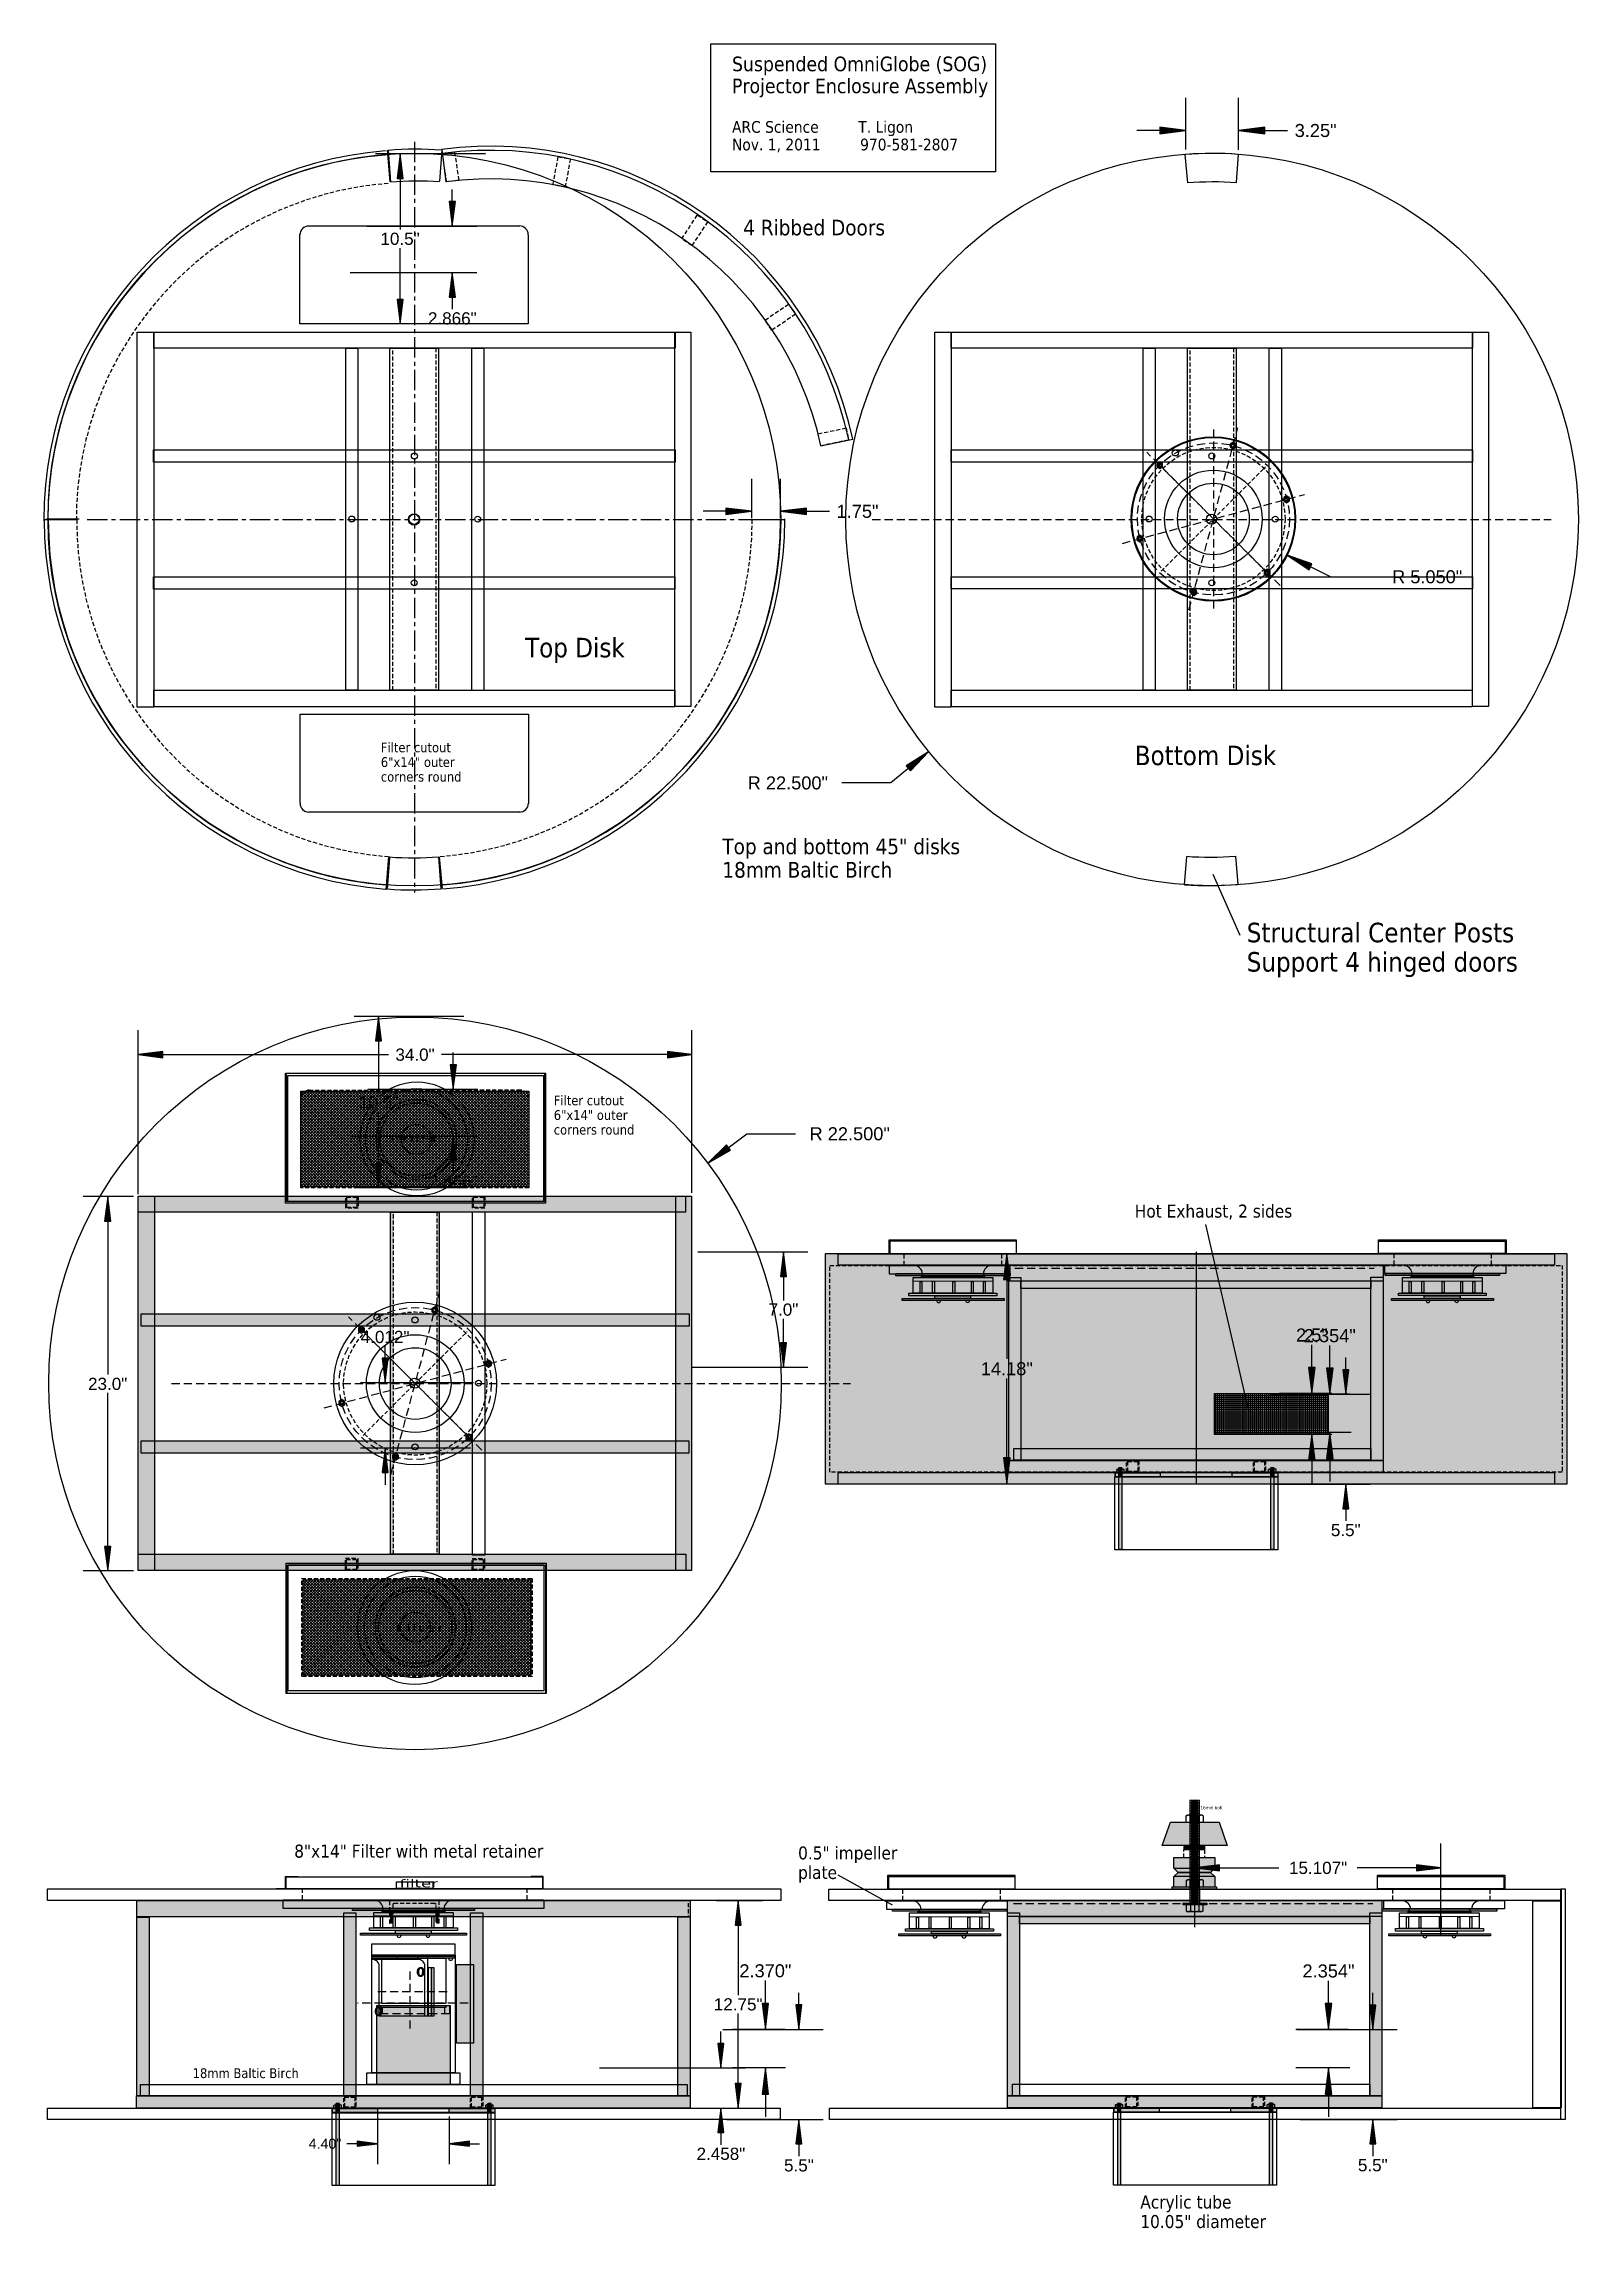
# Model space of a CAD drawing. Extents: x 5 to 100, y 13 to 147.
import ezdxf
from ezdxf.enums import TextEntityAlignment as Align

# ---------------------------------------------------------------- set-up
doc = ezdxf.new("R2010")
doc.units = 0
doc.header["$MEASUREMENT"] = 0
for name, pattern in [('CENTER', [2, 1.25, -0.25, 0.25, -0.25]), ('DASHED', [0.75, 0.5, -0.25]), ('HIDDEN', [0.375, 0.25, -0.125])]:
    doc.linetypes.add(name, pattern=pattern)
for name, color, linetype in [('BASE', 7, 'Continuous'), ('FRAME', 7, 'Continuous'), ('PROJECTORS', 7, 'Continuous')]:
    doc.layers.add(name, color=color, linetype=linetype)
doc.styles.add('ARIAL', font='arial.ttf')
doc.styles.add('TAHOMA', font='tahoma.ttf')

msp = doc.modelspace()

# ---------------------------------------------------------------- texts
at = {"layer": 'BASE', "color": 7, "linetype": 'HIDDEN', "style": 'TAHOMA'}
for s, height, p in [('Suspended OmniGlobe (SOG) ', 0.9, (47.53, 145.58)), ('Projector Enclosure Assembly', 0.9, (47.53, 144.23)), ('ARC Science         T. Ligon', 0.72, (47.53, 141.8)), ('Nov. 1, 2011         970-581-2807', 0.72, (47.53, 140.72)), ('4 Ribbed Doors', 0.96, (48.22, 135.5)), ('6"x14" outer', 0.6, (25.96, 102.85)), ('Filter cutout', 0.6, (25.96, 103.75)), ('corners round', 0.6, (25.96, 101.95)), ('Structural Center Posts', 1.2, (79.15, 92.08)), ('Support 4 hinged doors', 1.2, (79.15, 90.28)), ('Filter cutout', 0.6, (36.58, 82.07)), ('corners round', 0.6, (36.58, 80.27)), ('6"x14" outer', 0.6, (36.58, 81.17)), ('8"x14" Filter with metal retainer', 0.8, (20.64, 35.86)), ('0.5" impeller ', 0.8, (51.59, 35.75)), ('plate', 0.8, (51.59, 34.55))]:
    msp.add_text(s, height=height, dxfattribs=at).set_placement(p)
at = {"layer": 'BASE', "color": 7, "linetype": 'Continuous', "style": 'ARIAL'}
for s, height, p in [('3.25"', 0.8, (83.38, 141.94)), ('10.5"', 0.75, (27.14, 135.29)), ('2.866"', 0.75, (30.35, 130.4)), ('1.75"', 0.8, (55.24, 118.55)), ('R 5.050"', 0.8, (90.23, 114.53)), ('R 22.500"', 0.8, (50.96, 101.87)), ('10.5"', 0.75, (25.82, 82.26)), ('R 22.500"', 0.8, (54.76, 80.32)), ('2.866"', 0.75, (30.41, 77.38)), ('7.0"', 0.75, (50.69, 69.52)), ('4.012"', 0.75, (26.22, 67.84)), ('2.5"', 0.8, (83.15, 67.96)), ('2.354"', 0.8, (84.25, 67.92)), ('14.18"', 0.8, (64.41, 65.89)), ('5.5"', 0.75, (85.23, 55.98)), ('15.107"', 0.75, (83.53, 35.23)), ('2.370"', 0.8, (49.58, 28.91)), ('2.354"', 0.8, (84.17, 28.9)), ('2.458"', 0.75, (46.85, 17.67)), ('5.5"', 0.75, (51.64, 16.96)), ('5.5"', 0.75, (86.89, 16.97))]:
    msp.add_text(s, height=height, dxfattribs=at).set_placement(p, align=Align.MIDDLE_CENTER)
at = {"layer": 'BASE', "color": 8, "linetype": 'Continuous', "style": 'TAHOMA'}
for s, p in [('Top Disk', (34.82, 109.58)), ('Bottom Disk', (72.27, 102.96))]:
    msp.add_text(s, height=1.2, dxfattribs=at).set_placement(p)
at = {"layer": 'BASE', "color": 7, "linetype": 'Continuous', "style": 'TAHOMA'}
for s, height, p in [('Top and bottom 45" disks', 0.96, (46.94, 97.49)), ('18mm Baltic Birch', 0.96, (46.94, 96.05)), ('Hot Exhaust, 2 sides', 0.8, (72.27, 75.17)), ('18mm Baltic Birch', 0.6, (14.4, 22.32)), ('Acrylic tube', 0.8, (72.61, 14.31)), ('10.05" diameter', 0.8, (72.61, 13.11))]:
    msp.add_text(s, height=height, dxfattribs=at).set_placement(p)
at = {"layer": 'BASE', "color": 9, "linetype": 'Continuous', "style": 'TAHOMA', "width": 2.368497}
msp.add_text('Filter', height=0.43, rotation=180, dxfattribs=at).set_placement((29.4, 80.24))
at = {"layer": 'BASE', "color": 7, "linetype": 'Continuous', "style": 'TAHOMA', "width": 2.368497}
msp.add_text('Filter', height=0.43, dxfattribs=at).set_placement((26.83, 49.76))
at = {"layer": 'BASE', "color": 9, "linetype": 'HIDDEN', "style": 'TAHOMA'}
msp.add_text('16mm bolt', height=0.2, dxfattribs=at).set_placement((76.31, 38.83))
at = {"layer": 'FRAME', "color": 7, "linetype": 'Continuous', "style": 'ARIAL'}
for s, p in [('34.0"', (28.06, 85.18)), ('23.0"', (9.18, 64.96)), ('12.75"', (47.91, 26.85))]:
    msp.add_text(s, height=0.75, dxfattribs=at).set_placement(p, align=Align.MIDDLE_CENTER)
at = {"layer": 'PROJECTORS', "color": 7, "linetype": 'Continuous', "style": 'TAHOMA', "width": 1.793764}
msp.add_text('filter', height=0.48, dxfattribs=at).set_placement((27.11, 34.04))
at = {"layer": 'PROJECTORS', "color": 7, "linetype": 'Continuous', "style": 'ARIAL'}
msp.add_text('4.40"', height=0.625, dxfattribs=at).set_placement((22.53, 18.29), align=Align.MIDDLE_CENTER)

# ---------------------------------------------------------------- blocks, each defined once
blk = doc.blocks.new('LONGARROW')
at = {"layer": 'BASE', "linetype": 'Continuous'}
blk.add_hatch(color=0, dxfattribs=at).paths.add_polyline_path([(0, 0), (2, -0.25), (2, 0.25)])
at = {"layer": 'BASE', "color": 0, "linetype": 'Continuous'}
blk.add_lwpolyline([(0, 0), (2, -0.25), (2, 0.25)], close=True, dxfattribs=at)
blk = doc.blocks.new('HexBoltHeadTV2')
at = {"linetype": 'Continuous'}
for p, q in [((0, 0.29), (-0.25, 0.14)), ((-0.25, 0.14), (-0.25, -0.14)), ((0.25, 0.14), (0, 0.29)), ((0.25, -0.14), (0.25, 0.14)), ((-0.25, -0.14), (0, -0.29)), ((0, -0.29), (0.25, -0.14))]:
    blk.add_line(p, q, dxfattribs=at)
blk.add_circle((0, 0), 0.227, dxfattribs=at)
at = {"linetype": 'HIDDEN'}
for radius in [0.179, 0.155]:
    blk.add_circle((0, 0), radius, dxfattribs=at)
blk = doc.blocks.new('HexSemRSV2')
at = {"linetype": 'Continuous'}
for p, q in [((-0.24, 0.3), (-0.28, 0.24)), ((-0.28, -0.22), (-0.28, 0.24)), ((-0.02, 0.3), (-0.24, 0.3)), ((-0.02, 0.15), (-0.24, 0.15)), ((-0.02, 0.15), (-0.02, 0.3)), ((0, 0.24), (-0.02, 0.24)), ((-0.02, -0.14), (-0.02, 0.15)), ((0, -0.22), (0, 0.24)), ((-0.24, -0.28), (-0.28, -0.22)), ((-0.02, -0.14), (-0.24, -0.14)), ((-0.02, -0.28), (-0.24, -0.28)), ((-0.02, -0.28), (-0.02, -0.14)), ((0, -0.22), (-0.02, -0.22))]:
    blk.add_line(p, q, dxfattribs=at)
for centre, radius, start, end in [((-0.15, 0.23), 0.119, 142.7215, 217.2789), ((0.18, 0.01), 0.442, 160.9284, 199.0714), ((-0.15, -0.21), 0.119, 142.7215, 217.2788)]:
    blk.add_arc(centre, radius, start, end, dxfattribs=at)
blk = doc.blocks.new('SchemTapThrRSV4')
at = {"linetype": 'Continuous'}
for p, q in [((0, -0.12), (0, 0.12)), ((0.25, 0.12), (0, 0.12)), ((0.03, -0.1), (0.03, 0.1)), ((0.05, -0.12), (0.05, 0.12)), ((0.08, -0.1), (0.08, 0.1)), ((0.1, -0.12), (0.1, 0.12)), ((0.12, -0.1), (0.12, 0.1)), ((0.15, -0.12), (0.15, 0.12)), ((0.18, -0.1), (0.18, 0.1)), ((0.2, -0.12), (0.2, 0.12)), ((0.22, -0.1), (0.22, 0.1)), ((0.25, -0.12), (0.25, 0.12)), ((0, -0.12), (0.25, -0.12))]:
    blk.add_line(p, q, dxfattribs=at)
blk = doc.blocks.new('HexBoltHeadRSV4')
at = {"linetype": 'Continuous'}
for p, q in [((-0.251, 0.361), (-0.296, 0.283)), ((-0.296, -0.283), (-0.296, 0.283)), ((0, 0.361), (-0.251, 0.361)), ((0, 0.181), (-0.251, 0.181)), ((0, -0.361), (0, 0.361)), ((-0.251, -0.361), (-0.296, -0.283)), ((-0.251, -0.181), (0, -0.181)), ((-0.251, -0.361), (0, -0.361))]:
    blk.add_line(p, q, dxfattribs=at)
for centre, radius, start, end in [((-0.133, 0.271), 0.149, 142.72149, 217.27887), ((0.272, 0), 0.553, 160.92837, 199.07139), ((0.272, 0), 0.553, 160.92837, 199.0714), ((-0.133, -0.271), 0.149, 142.72149, 217.27885)]:
    blk.add_arc(centre, radius, start, end, dxfattribs=at)
blk = doc.blocks.new('SchemTapThrRSV3')
at = {"linetype": 'Continuous'}
for p, q in [((0, -0.095), (0, 0.095)), ((0.25, 0.095), (0, 0.095)), ((0.025, -0.07), (0.025, 0.07)), ((0.05, -0.095), (0.05, 0.095)), ((0.075, -0.07), (0.075, 0.07)), ((0.1, -0.095), (0.1, 0.095)), ((0.125, -0.07), (0.125, 0.07)), ((0.15, -0.095), (0.15, 0.095)), ((0.175, -0.07), (0.175, 0.07)), ((0.2, -0.095), (0.2, 0.095)), ((0.225, -0.07), (0.225, 0.07)), ((0.25, -0.095), (0.25, 0.095)), ((0, -0.095), (0.25, -0.095))]:
    blk.add_line(p, q, dxfattribs=at)

# ---------------------------------------------------------------- hatches: boundary and pattern name
at = {"layer": 'BASE', "linetype": 'Continuous'}
for color, points in [(253, [(29.55, 75.5), (29.39, 75.5), (29.39, 54.5), (26.74, 54.5), (26.74, 75.5), (26.56, 75.5), (26.56, 54.5), (29.55, 54.5)]), (253, [(53.28, 72.96), (98.81, 72.96), (98.81, 58.8), (53.28, 58.8)]), (253, [(64.62, 71.6), (57.59, 71.6), (57.59, 71.73), (64.62, 71.73)]), (253, [(65.27, 71.28), (86.78, 71.28), (86.78, 70.82), (65.27, 70.82)]), (253, [(94.68, 71.61), (87.65, 71.61), (87.65, 71.73), (94.68, 71.73)]), (253, [(64.24, 70.08), (57.98, 70.08), (57.98, 70.21), (64.24, 70.21)]), (253, [(94.3, 70.08), (88.04, 70.08), (88.04, 70.21), (94.3, 70.21)]), (250, [(74.47, 38.04), (77.46, 38.04), (77.94, 36.61), (73.96, 36.61)]), (250, [(75.3, 36.61), (76.55, 36.61), (76.55, 36.34), (75.3, 36.34)]), (251, [(74.68, 35.86), (74.68, 35.21), (77.18, 35.21), (77.18, 35.86)]), (251, [(76.92, 34.95), (77.18, 35.21), (74.68, 35.21), (74.93, 34.95)]), (251, [(74.94, 34.95), (74.68, 34.7), (77.18, 34.7), (76.93, 34.95)]), (254, [(77.29, 33.92), (77.29, 34.06), (74.57, 34.06), (74.57, 33.92)]), (251, [(77.18, 34.05), (77.18, 34.7), (74.68, 34.7), (74.68, 34.05)]), (253, [(31.71, 32.62), (24.22, 32.62), (24.22, 32.74), (31.71, 32.74)]), (253, [(26.52, 31.82), (26.63, 31.83), (26.69, 31.9), (26.69, 32.47), (26.52, 32.47)]), (253, [(29.52, 32.47), (29.35, 32.47), (29.35, 31.92), (29.4, 31.84), (29.52, 31.82)]), (253, [(64.41, 32.57), (57.38, 32.57), (57.38, 32.69), (64.41, 32.69)]), (253, [(65.19, 32.25), (86.7, 32.25), (86.7, 31.79), (65.19, 31.79)]), (253, [(94.51, 32.58), (87.47, 32.58), (87.47, 32.71), (94.51, 32.71)]), (253, [(31.22, 31.09), (24.71, 31.09), (24.71, 31.22), (31.22, 31.22)]), (253, [(64.02, 31.05), (57.77, 31.05), (57.77, 31.17), (64.02, 31.17)]), (253, [(94.12, 31.06), (87.87, 31.06), (87.87, 31.18), (94.12, 31.18)]), (253, [(30.6, 29.29), (31.65, 29.29), (31.65, 24.47), (30.6, 24.47)])]:
    msp.add_hatch(color=color, dxfattribs=at).paths.add_polyline_path(points)
at = {"layer": 'FRAME', "linetype": 'Continuous'}
for color, points in [(253, [(11.05, 76.49), (44.68, 76.49), (44.68, 75.51), (11.05, 75.51)]), (253, [(11.05, 53.5), (11.05, 76.49), (12.05, 76.49), (12.05, 53.5)]), (253, [(44.07, 53.5), (44.07, 76.49), (45.05, 76.49), (45.05, 53.5)]), (253, [(64.52, 72.25), (87.53, 72.25), (87.53, 71.27), (64.52, 71.27)]), (253, [(64.53, 60.26), (64.53, 71.5), (65.28, 71.5), (65.28, 60.26)]), (253, [(86.78, 60.25), (86.78, 71.51), (87.53, 71.51), (87.53, 60.25)]), (250, [(11.23, 69.26), (44.89, 69.26), (44.89, 68.51), (11.23, 68.51)]), (250, [(11.23, 61.46), (44.88, 61.46), (44.88, 60.71), (11.23, 60.71)]), (253, [(64.53, 60.26), (87.52, 60.26), (87.52, 59.51), (64.53, 59.51)]), (254, [(71.06, 59.5), (73.84, 59.5), (73.84, 59.25), (71.06, 59.25)]), (254, [(71.29, 59.8), (71.48, 59.8), (71.48, 54.78), (71.29, 54.78)]), (254, [(78.25, 59.5), (81.05, 59.5), (81.05, 59.25), (78.25, 59.25)]), (254, [(80.62, 59.8), (80.81, 59.8), (80.81, 54.78), (80.62, 54.78)]), (253, [(11.05, 54.5), (44.69, 54.5), (44.69, 53.49), (11.05, 53.49)]), (253, [(10.97, 33.22), (44.97, 33.22), (44.97, 32.22), (10.97, 32.22)]), (253, [(10.97, 21.22), (10.97, 32.21), (11.72, 32.21), (11.72, 21.22)]), (253, [(23.68, 21.21), (23.68, 32.46), (24.43, 32.46), (24.43, 21.21)]), (253, [(31.47, 21.22), (31.47, 32.46), (32.22, 32.46), (32.22, 21.22)]), (253, [(44.21, 21.22), (44.21, 32.22), (44.96, 32.22), (44.96, 21.22)]), (253, [(64.45, 33.22), (87.45, 33.22), (87.45, 32.25), (64.45, 32.25)]), (253, [(64.45, 21.23), (64.45, 32.47), (65.2, 32.47), (65.2, 21.23)]), (253, [(86.7, 21.23), (86.7, 32.48), (87.45, 32.48), (87.45, 21.23)]), (253, [(10.96, 21.22), (44.96, 21.22), (44.96, 20.47), (10.96, 20.47)]), (254, [(22.98, 20.45), (25.76, 20.45), (25.76, 20.2), (22.98, 20.2)]), (254, [(23.21, 20.75), (23.4, 20.75), (23.4, 15.73), (23.21, 15.73)]), (254, [(30.16, 20.45), (32.97, 20.45), (32.97, 20.2), (30.16, 20.2)]), (254, [(32.54, 20.75), (32.72, 20.75), (32.72, 15.73), (32.54, 15.73)]), (253, [(64.46, 21.24), (87.44, 21.24), (87.44, 20.49), (64.46, 20.49)]), (254, [(70.99, 20.48), (73.76, 20.48), (73.76, 20.22), (70.99, 20.22)]), (254, [(71.22, 20.77), (71.4, 20.77), (71.4, 15.75), (71.22, 15.75)]), (254, [(78.17, 20.48), (80.98, 20.48), (80.98, 20.22), (78.17, 20.22)]), (254, [(80.54, 20.77), (80.73, 20.77), (80.73, 15.75), (80.54, 15.75)])]:
    msp.add_hatch(color=color, dxfattribs=at).paths.add_polyline_path(points)
at = {"layer": 'PROJECTORS', "linetype": 'Continuous'}
for color, points in [(7, [(25.9, 29.8), (25.41, 29.8), (25.41, 29.86), (25.9, 29.86)]), (253, [(30.51, 29.68), (25.41, 29.68), (25.41, 29.81), (30.51, 29.81)]), (7, [(30.51, 29.81), (30.02, 29.81), (30.02, 29.87), (30.51, 29.87)]), (254, [(25.71, 26.78), (30.21, 26.78), (30.21, 21.93), (25.71, 21.93)])]:
    msp.add_hatch(color=color, dxfattribs=at).paths.add_polyline_path(points)

# ---------------------------------------------------------------- linework, layer by layer
at = {"layer": 'BASE', "color": 7, "linetype": 'Continuous'}
for p, q in [((75.4, 140.78), (75.4, 143.94)), ((78.65, 140.75), (78.65, 143.94)), ((75.4, 141.94), (72.4, 141.94)), ((78.65, 141.94), (81.65, 141.94)), ((32.39, 140.5), (25.64, 140.5)), ((27.14, 140.5), (27.14, 135.85)), ((30.35, 136.07), (30.35, 138.32)), ((20.98, 130.06), (20.98, 135.58)), ((21.5, 136.08), (34.49, 136.08)), ((25.1, 136.07), (31.85, 136.07)), ((35.01, 135.53), (35.01, 130.06)), ((27.14, 130.07), (27.14, 134.72)), ((24.08, 133.21), (31.85, 133.21)), ((30.35, 133.21), (30.35, 130.96)), ((35.01, 130.06), (20.98, 130.06)), ((32.56, 130.07), (25.64, 130.07)), ((48.75, 118.12), (48.75, 120.55)), ((50.51, 118.13), (50.51, 120.55)), ((48.75, 118.55), (45.75, 118.55)), ((50.51, 118.55), (53.51, 118.55)), ((81.63, 115.85), (84.32, 114.53)), ((84.32, 114.53), (87.32, 114.53)), ((21, 100.63), (21, 106.1)), ((21, 106.1), (35.02, 106.1)), ((35.02, 106.1), (35.02, 100.58)), ((59.6, 103.78), (57.28, 101.87)), ((57.28, 101.87), (54.28, 101.87)), ((34.51, 100.08), (21.52, 100.08)), ((77.06, 96.26), (78.73, 92.51)), ((31.06, 87.52), (24.32, 87.52)), ((25.82, 87.52), (25.82, 82.82)), ((30.41, 83.06), (30.41, 85.31)), ((25.16, 83.06), (31.91, 83.06)), ((25.82, 77), (25.82, 81.7)), ((24.13, 80.19), (31.91, 80.19)), ((30.41, 80.19), (30.41, 77.94)), ((46.04, 78.51), (48.44, 80.32)), ((48.44, 80.32), (51.44, 80.32)), ((31.17, 77), (24.32, 77)), ((76.62, 74.75), (79.27, 63.2)), ((45.44, 73.06), (52.19, 73.06)), ((50.69, 73.06), (50.69, 70.08)), ((65.01, 73.79), (57.17, 73.79)), ((57.17, 73.79), (57.17, 72.96)), ((57.17, 72.96), (65.01, 72.96)), ((57.41, 72.96), (66.41, 72.96)), ((64.41, 72.96), (64.41, 66.49)), ((65.01, 72.96), (65.01, 73.79)), ((76.04, 73.06), (76.04, 58.83)), ((50.69, 65.98), (50.69, 68.96)), ((26.22, 65.03), (26.22, 67.28)), ((83.15, 64.36), (83.15, 67.36)), ((84.25, 64.32), (84.25, 67.32)), ((45.11, 65.98), (52.19, 65.98)), ((85.23, 64.32), (85.23, 66.57)), ((31.66, 65.03), (24.72, 65.03)), ((64.41, 58.81), (64.41, 65.29)), ((77.16, 64.25), (84.14, 64.25)), ((77.16, 64.12), (84.14, 64.12)), ((77.16, 64), (84.14, 64)), ((77.16, 63.88), (84.14, 63.88)), ((77.16, 63.75), (84.14, 63.75)), ((77.16, 63.62), (84.14, 63.62)), ((77.16, 63.5), (84.14, 63.5)), ((77.16, 63.38), (84.14, 63.38)), ((77.16, 63.25), (84.14, 63.25)), ((77.16, 63.12), (84.14, 63.12)), ((77.25, 61.85), (77.25, 64.36)), ((77.38, 61.85), (77.38, 64.36)), ((77.5, 61.85), (77.5, 64.36)), ((77.62, 61.85), (77.62, 64.36)), ((77.75, 61.85), (77.75, 64.36)), ((77.88, 61.85), (77.88, 64.36)), ((78, 61.85), (78, 64.36)), ((78.12, 61.85), (78.12, 64.36)), ((78.25, 61.85), (78.25, 64.36)), ((78.38, 61.85), (78.38, 64.36)), ((78.5, 61.85), (78.5, 64.36)), ((78.62, 61.85), (78.62, 64.36)), ((78.75, 61.85), (78.75, 64.36)), ((78.88, 61.85), (78.88, 64.36)), ((79, 61.85), (79, 64.36)), ((79.12, 61.85), (79.12, 64.36)), ((79.25, 61.85), (79.25, 64.36)), ((79.38, 61.85), (79.38, 64.36)), ((79.5, 61.85), (79.5, 64.36)), ((79.62, 61.85), (79.62, 64.36)), ((79.75, 61.85), (79.75, 64.36)), ((79.88, 61.85), (79.88, 64.36)), ((80, 61.85), (80, 64.36)), ((80.12, 61.85), (80.12, 64.36)), ((80.25, 61.85), (80.25, 64.36)), ((80.38, 61.85), (80.38, 64.36)), ((80.5, 61.85), (80.5, 64.36)), ((80.56, 64.32), (86.73, 64.32)), ((80.62, 61.85), (80.62, 64.36)), ((80.75, 61.85), (80.75, 64.36)), ((80.88, 61.85), (80.88, 64.36)), ((81, 61.85), (81, 64.36)), ((81.12, 61.85), (81.12, 64.36)), ((84.37, 64.36), (81.15, 64.36)), ((81.25, 61.85), (81.25, 64.36)), ((81.38, 61.85), (81.38, 64.36)), ((81.5, 61.85), (81.5, 64.36)), ((81.62, 61.85), (81.62, 64.36)), ((81.75, 61.85), (81.75, 64.36)), ((81.88, 61.85), (81.88, 64.36)), ((82, 61.85), (82, 64.36)), ((82.12, 61.85), (82.12, 64.36)), ((82.25, 61.85), (82.25, 64.36)), ((85.47, 64.32), (82.25, 64.32)), ((82.38, 61.85), (82.38, 64.36)), ((82.5, 61.85), (82.5, 64.36)), ((82.62, 61.85), (82.62, 64.36)), ((82.75, 61.85), (82.75, 64.36)), ((82.88, 61.85), (82.88, 64.36)), ((83, 61.85), (83, 64.36)), ((83.12, 61.85), (83.12, 64.36)), ((83.25, 61.85), (83.25, 64.36)), ((83.38, 61.85), (83.38, 64.36)), ((83.5, 61.85), (83.5, 64.36)), ((83.62, 61.85), (83.62, 64.36)), ((83.75, 61.85), (83.75, 64.36)), ((83.88, 61.85), (83.88, 64.36)), ((84, 61.85), (84, 64.36)), ((84.12, 61.85), (84.12, 64.36)), ((77.16, 63), (84.14, 63)), ((77.16, 62.88), (84.14, 62.88)), ((77.16, 62.75), (84.14, 62.75)), ((77.16, 62.62), (84.14, 62.62)), ((77.16, 62.5), (84.14, 62.5)), ((77.16, 62.38), (84.14, 62.38)), ((77.16, 62.25), (84.14, 62.25)), ((77.16, 62.12), (84.14, 62.12)), ((77.16, 62), (84.14, 62)), ((77.16, 61.88), (84.14, 61.88)), ((84.38, 61.85), (81.15, 61.85)), ((85.57, 61.97), (82.25, 61.97)), ((83.15, 61.85), (83.15, 58.85)), ((84.25, 61.97), (84.25, 58.97)), ((31.47, 61.01), (24.72, 61.01)), ((26.22, 61.01), (26.22, 58.76)), ((55.84, 58.81), (66.41, 58.81)), ((80.8, 58.79), (86.73, 58.79)), ((85.23, 58.79), (85.23, 56.54)), ((75.97, 31.58), (75.97, 36.73)), ((91.08, 31.03), (91.08, 36.73)), ((75.97, 35.23), (81.12, 35.23)), ((91.08, 35.23), (85.93, 35.23)), ((57.39, 32.95), (54.05, 34.78)), ((64.93, 34.77), (57.09, 34.77)), ((57.09, 34.77), (57.09, 33.93)), ((57.09, 33.93), (64.93, 33.93)), ((64.93, 33.93), (64.93, 34.77)), ((63.34, 32.23), (58.44, 32.21)), ((93.44, 32.24), (88.54, 32.23)), ((49.58, 25.31), (49.58, 28.31)), ((84.17, 25.3), (84.17, 28.3)), ((51.64, 25.31), (51.64, 27.56)), ((86.89, 25.3), (86.89, 27.55)), ((46.85, 22.94), (46.85, 25.19)), ((46.97, 25.31), (53.14, 25.31)), ((50.8, 25.31), (47.58, 25.31)), ((85.39, 25.3), (82.17, 25.3)), ((82.22, 25.3), (88.39, 25.3)), ((39.4, 22.94), (48.35, 22.94)), ((50.81, 22.94), (47.58, 22.94)), ((49.58, 22.94), (49.58, 19.94)), ((85.49, 22.94), (82.17, 22.94)), ((84.17, 22.94), (84.17, 19.94)), ((39.43, 20.48), (48.35, 20.48)), ((46.85, 20.48), (46.85, 18.23)), ((47.21, 19.78), (53.14, 19.78)), ((51.64, 19.78), (51.64, 17.53)), ((82.44, 19.78), (88.39, 19.78)), ((86.89, 19.78), (86.89, 17.53))]:
    msp.add_line(p, q, dxfattribs=at)
at = {"layer": 'BASE', "color": 7, "linetype": 'CENTER'}
for p, q in [((28.02, 141.24), (28.02, 95.13)), ((7.92, 118.04), (49.62, 118.04))]:
    msp.add_line(p, q, dxfattribs=at)
at = {"layer": 'BASE', "color": 9, "linetype": 'DASHED'}
for p, q in [((77.1, 123.58), (77.1, 112.58)), ((64.91, 72.07), (86.98, 72.07)), ((64.83, 33.05), (86.9, 33.05))]:
    msp.add_line(p, q, dxfattribs=at)
at = {"layer": 'BASE', "color": 7, "linetype": 'DASHED'}
for p, q in [((56.15, 118.05), (97.85, 118.05)), ((13.11, 64.99), (54.81, 64.99)), ((31.32, 26.93), (24.52, 26.93)), ((26.05, 26.65), (26.05, 26.26)), ((29.86, 26.65), (29.86, 26.26))]:
    msp.add_line(p, q, dxfattribs=at)
at = {"layer": 'BASE', "color": 1, "linetype": 'HIDDEN'}
for p, q in [((21.04, 76.99), (21.04, 82.5)), ((21.55, 83), (34.54, 83.01)), ((35.06, 82.45), (35.06, 76.99)), ((35.06, 76.99), (21.04, 76.99))]:
    msp.add_line(p, q, dxfattribs=at)
at = {"layer": 'BASE', "color": 9, "linetype": 'Continuous'}
for p, q in [((21.05, 77.09), (26.9, 82.94)), ((21.05, 77.26), (26.72, 82.94)), ((21.05, 77.44), (26.55, 82.94)), ((21.05, 77.62), (26.37, 82.94)), ((21.05, 77.79), (26.19, 82.94)), ((21.05, 77.97), (26.02, 82.94)), ((21.05, 78.15), (25.84, 82.94)), ((21.05, 78.32), (25.66, 82.94)), ((21.05, 78.5), (25.48, 82.94)), ((21.05, 78.68), (25.31, 82.94)), ((21.05, 78.85), (25.13, 82.94)), ((21.05, 79.03), (24.95, 82.94)), ((21.05, 79.21), (24.78, 82.94)), ((21.05, 79.38), (24.6, 82.94)), ((21.05, 79.56), (24.42, 82.94)), ((21.05, 79.74), (24.25, 82.94)), ((21.05, 79.92), (24.07, 82.94)), ((21.05, 80.09), (23.89, 82.94)), ((21.05, 80.27), (23.72, 82.94)), ((21.05, 80.45), (23.54, 82.94)), ((21.05, 80.62), (23.36, 82.94)), ((21.05, 80.8), (23.19, 82.94)), ((21.05, 80.98), (23.01, 82.94)), ((21.05, 81.15), (22.83, 82.94)), ((21.05, 81.33), (22.66, 82.94)), ((21.05, 81.51), (22.48, 82.94)), ((21.05, 81.68), (22.3, 82.94)), ((21.05, 81.86), (22.13, 82.94)), ((21.05, 82.04), (21.95, 82.94)), ((21.05, 82.21), (21.77, 82.94)), ((21.05, 82.39), (21.6, 82.94)), ((21.05, 82.57), (21.42, 82.94)), ((21.05, 82.74), (21.24, 82.94)), ((21.05, 82.92), (21.07, 82.94)), ((26.88, 77.07), (21.05, 82.9)), ((26.7, 77.07), (21.05, 82.72)), ((26.52, 77.07), (21.05, 82.54)), ((26.35, 77.07), (21.05, 82.37)), ((26.17, 77.07), (21.05, 82.19)), ((25.99, 77.07), (21.05, 82.01)), ((27.05, 77.07), (21.18, 82.94)), ((21.21, 77.07), (27.08, 82.94)), ((27.23, 77.07), (21.36, 82.94)), ((21.38, 77.07), (27.25, 82.94)), ((27.41, 77.07), (21.54, 82.94)), ((21.56, 77.07), (27.43, 82.94)), ((27.58, 77.07), (21.71, 82.94)), ((21.74, 77.07), (27.61, 82.94)), ((27.76, 77.07), (21.89, 82.94)), ((21.91, 77.07), (27.78, 82.94)), ((27.94, 77.07), (22.07, 82.94)), ((22.09, 77.07), (27.96, 82.94)), ((28.11, 77.07), (22.24, 82.94)), ((22.27, 77.07), (28.14, 82.94)), ((28.29, 77.07), (22.42, 82.94)), ((22.45, 77.07), (28.31, 82.94)), ((28.47, 77.07), (22.6, 82.94)), ((22.62, 77.07), (28.49, 82.94)), ((28.64, 77.07), (22.78, 82.94)), ((22.8, 77.07), (28.67, 82.94)), ((28.82, 77.07), (22.95, 82.94)), ((22.98, 77.07), (28.84, 82.94)), ((29, 77.07), (23.13, 82.94)), ((23.15, 77.07), (29.02, 82.94)), ((29.17, 77.07), (23.31, 82.94)), ((23.33, 77.07), (29.2, 82.94)), ((29.35, 77.07), (23.48, 82.94)), ((23.51, 77.07), (29.37, 82.94)), ((29.53, 77.07), (23.66, 82.94)), ((23.68, 77.07), (29.55, 82.94)), ((29.7, 77.07), (23.84, 82.94)), ((23.86, 77.07), (29.73, 82.94)), ((29.88, 77.07), (24.01, 82.94)), ((24.04, 77.07), (29.9, 82.94)), ((30.06, 77.07), (24.19, 82.94)), ((24.21, 77.07), (30.08, 82.94)), ((30.23, 77.07), (24.37, 82.94)), ((24.39, 77.07), (30.26, 82.94)), ((30.41, 77.07), (24.54, 82.94)), ((24.57, 77.07), (30.43, 82.94)), ((30.59, 77.07), (24.72, 82.94)), ((24.74, 77.07), (30.61, 82.94)), ((30.76, 77.07), (24.9, 82.94)), ((24.92, 77.07), (30.79, 82.94)), ((30.94, 77.07), (25.07, 82.94)), ((25.1, 77.07), (30.96, 82.94)), ((31.12, 77.07), (25.25, 82.94)), ((25.27, 77.07), (31.14, 82.94)), ((31.29, 77.07), (25.43, 82.94)), ((25.45, 77.07), (31.32, 82.94)), ((31.47, 77.07), (25.6, 82.94)), ((25.63, 77.07), (31.5, 82.94)), ((31.65, 77.07), (25.78, 82.94)), ((25.8, 77.07), (31.67, 82.94)), ((31.83, 77.07), (25.96, 82.94)), ((25.98, 77.07), (31.85, 82.94)), ((32, 77.07), (26.13, 82.94)), ((26.16, 77.07), (32.03, 82.94)), ((32.18, 77.07), (26.31, 82.94)), ((26.33, 77.07), (32.2, 82.94)), ((32.36, 77.07), (26.49, 82.94)), ((26.51, 77.07), (32.38, 82.94)), ((32.53, 77.07), (26.66, 82.94)), ((26.69, 77.07), (32.56, 82.94)), ((32.71, 77.07), (26.84, 82.94)), ((26.86, 77.07), (32.73, 82.94)), ((32.89, 77.07), (27.02, 82.94)), ((27.04, 77.07), (32.91, 82.94)), ((33.06, 77.07), (27.19, 82.94)), ((27.22, 77.07), (33.09, 82.94)), ((33.24, 77.07), (27.37, 82.94)), ((27.4, 77.07), (33.26, 82.94)), ((33.42, 77.07), (27.55, 82.94)), ((27.57, 77.07), (33.44, 82.94)), ((33.59, 77.07), (27.72, 82.94)), ((27.75, 77.07), (33.62, 82.94)), ((33.77, 77.07), (27.9, 82.94)), ((27.93, 77.07), (33.79, 82.94)), ((33.95, 77.07), (28.08, 82.94)), ((28.1, 77.07), (33.97, 82.94)), ((34.12, 77.07), (28.26, 82.94)), ((28.28, 77.07), (34.15, 82.94)), ((34.3, 77.07), (28.43, 82.94)), ((28.46, 77.07), (34.32, 82.94)), ((34.48, 77.07), (28.61, 82.94)), ((28.63, 77.07), (34.5, 82.94)), ((34.65, 77.07), (28.79, 82.94)), ((28.81, 77.07), (34.68, 82.94)), ((34.83, 77.07), (28.96, 82.94)), ((28.99, 77.07), (34.85, 82.94)), ((35.01, 77.07), (29.14, 82.94)), ((29.16, 77.07), (35.03, 82.94)), ((35.05, 77.21), (29.32, 82.94)), ((29.34, 77.07), (35.05, 82.78)), ((35.05, 77.38), (29.49, 82.94)), ((29.52, 77.07), (35.05, 82.6)), ((35.05, 77.56), (29.67, 82.94)), ((29.69, 77.07), (35.05, 82.42)), ((35.05, 77.74), (29.85, 82.94)), ((29.87, 77.07), (35.05, 82.25)), ((35.05, 77.91), (30.02, 82.94)), ((30.05, 77.07), (35.05, 82.07)), ((35.05, 78.09), (30.2, 82.94)), ((30.22, 77.07), (35.05, 81.89)), ((35.05, 78.27), (30.38, 82.94)), ((35.05, 78.44), (30.55, 82.94)), ((35.05, 78.62), (30.73, 82.94)), ((35.05, 78.8), (30.91, 82.94)), ((35.05, 78.97), (31.08, 82.94)), ((35.05, 79.15), (31.26, 82.94)), ((35.05, 79.33), (31.44, 82.94)), ((35.05, 79.5), (31.61, 82.94)), ((35.05, 79.68), (31.79, 82.94)), ((35.05, 79.86), (31.97, 82.94)), ((35.05, 80.03), (32.14, 82.94)), ((35.05, 80.21), (32.32, 82.94)), ((35.05, 80.39), (32.5, 82.94)), ((35.05, 80.56), (32.67, 82.94)), ((35.05, 80.74), (32.85, 82.94)), ((35.05, 80.92), (33.03, 82.94)), ((35.05, 81.1), (33.2, 82.94)), ((35.05, 81.27), (33.38, 82.94)), ((35.05, 81.45), (33.56, 82.94)), ((35.05, 81.63), (33.74, 82.94)), ((35.05, 81.8), (33.91, 82.94)), ((35.05, 81.98), (34.09, 82.94)), ((35.05, 82.16), (34.27, 82.94)), ((35.05, 82.33), (34.44, 82.94)), ((35.05, 82.51), (34.62, 82.94)), ((35.05, 82.69), (34.8, 82.94)), ((35.05, 82.86), (34.97, 82.94)), ((25.81, 77.07), (21.05, 81.84)), ((25.64, 77.07), (21.05, 81.66)), ((25.46, 77.07), (21.05, 81.48)), ((25.28, 77.07), (21.05, 81.31)), ((25.11, 77.07), (21.05, 81.13)), ((24.93, 77.07), (21.05, 80.95)), ((24.75, 77.07), (21.05, 80.77)), ((24.58, 77.07), (21.05, 80.6)), ((30.4, 77.07), (35.05, 81.72)), ((30.58, 77.07), (35.05, 81.54)), ((30.75, 77.07), (35.05, 81.36)), ((30.93, 77.07), (35.05, 81.19)), ((31.11, 77.07), (35.05, 81.01)), ((31.28, 77.07), (35.05, 80.83)), ((31.46, 77.07), (35.05, 80.66)), ((24.4, 77.07), (21.05, 80.42)), ((24.22, 77.07), (21.05, 80.24)), ((24.05, 77.07), (21.05, 80.07)), ((23.87, 77.07), (21.05, 79.89)), ((23.69, 77.07), (21.05, 79.71)), ((23.52, 77.07), (21.05, 79.54)), ((23.34, 77.07), (21.05, 79.36)), ((23.16, 77.07), (21.05, 79.18)), ((31.64, 77.07), (35.05, 80.48)), ((31.81, 77.07), (35.05, 80.3)), ((31.99, 77.07), (35.05, 80.12)), ((32.17, 77.07), (35.05, 79.95)), ((32.34, 77.07), (35.05, 79.77)), ((32.52, 77.07), (35.05, 79.59)), ((32.7, 77.07), (35.05, 79.42)), ((32.88, 77.07), (35.05, 79.24)), ((22.99, 77.07), (21.05, 79.01)), ((22.81, 77.07), (21.05, 78.83)), ((22.63, 77.07), (21.05, 78.65)), ((22.46, 77.07), (21.05, 78.48)), ((22.28, 77.07), (21.05, 78.3)), ((22.1, 77.07), (21.05, 78.12)), ((21.93, 77.07), (21.05, 77.95)), ((33.05, 77.07), (35.05, 79.06)), ((33.23, 77.07), (35.05, 78.89)), ((33.41, 77.07), (35.05, 78.71)), ((33.58, 77.07), (35.05, 78.53)), ((33.76, 77.07), (35.05, 78.36)), ((33.94, 77.07), (35.05, 78.18)), ((34.11, 77.07), (35.05, 78)), ((34.29, 77.07), (35.05, 77.83)), ((21.75, 77.07), (21.05, 77.77)), ((21.57, 77.07), (21.05, 77.59)), ((21.4, 77.07), (21.05, 77.42)), ((21.22, 77.07), (21.05, 77.24)), ((34.47, 77.07), (35.05, 77.65)), ((34.64, 77.07), (35.05, 77.47)), ((34.82, 77.07), (35.05, 77.3)), ((35, 77.07), (35.05, 77.12)), ((63.56, 71.26), (58.66, 71.25)), ((93.61, 71.27), (88.72, 71.25)), ((21.18, 47.16), (26.94, 52.92)), ((21.18, 47.34), (26.76, 52.92)), ((21.18, 47.52), (26.58, 52.92)), ((21.18, 47.69), (26.41, 52.92)), ((21.18, 47.87), (26.23, 52.92)), ((21.18, 48.05), (26.05, 52.92)), ((21.18, 48.22), (25.88, 52.92)), ((21.18, 48.4), (25.7, 52.92)), ((21.18, 48.58), (25.52, 52.92)), ((21.18, 48.75), (25.35, 52.92)), ((21.18, 48.93), (25.17, 52.92)), ((21.18, 49.11), (24.99, 52.92)), ((21.18, 49.28), (24.82, 52.92)), ((21.18, 49.46), (24.64, 52.92)), ((21.18, 49.64), (24.46, 52.92)), ((21.18, 49.81), (24.29, 52.92)), ((21.18, 49.99), (24.11, 52.92)), ((21.18, 50.17), (23.93, 52.92)), ((21.18, 50.35), (23.76, 52.92)), ((21.18, 50.52), (23.58, 52.92)), ((21.18, 50.7), (23.4, 52.92)), ((21.18, 50.88), (23.23, 52.92)), ((21.18, 51.05), (23.05, 52.92)), ((21.18, 51.23), (22.87, 52.92)), ((21.18, 51.41), (22.7, 52.92)), ((21.18, 51.58), (22.52, 52.92)), ((21.18, 51.76), (22.34, 52.92)), ((21.18, 51.94), (22.17, 52.92)), ((21.18, 52.11), (21.99, 52.92)), ((21.18, 52.29), (21.81, 52.92)), ((21.18, 52.47), (21.63, 52.92)), ((21.18, 52.64), (21.46, 52.92)), ((21.18, 52.82), (21.28, 52.92)), ((27.01, 47.06), (21.18, 52.89)), ((26.84, 47.06), (21.18, 52.72)), ((26.66, 47.06), (21.18, 52.54)), ((26.48, 47.06), (21.18, 52.36)), ((21.25, 47.06), (27.12, 52.92)), ((27.19, 47.06), (21.32, 52.92)), ((21.42, 47.06), (27.29, 52.92)), ((27.37, 47.06), (21.5, 52.92)), ((21.6, 47.06), (27.47, 52.92)), ((27.54, 47.06), (21.68, 52.92)), ((21.78, 47.06), (27.65, 52.92)), ((27.72, 47.06), (21.85, 52.92)), ((21.95, 47.06), (27.82, 52.92)), ((27.9, 47.06), (22.03, 52.92)), ((22.13, 47.06), (28, 52.92)), ((28.07, 47.06), (22.21, 52.92)), ((22.31, 47.06), (28.18, 52.92)), ((28.25, 47.06), (22.38, 52.92)), ((22.48, 47.06), (28.35, 52.92)), ((28.43, 47.06), (22.56, 52.92)), ((22.66, 47.06), (28.53, 52.92)), ((28.6, 47.06), (22.74, 52.92)), ((22.84, 47.06), (28.71, 52.92)), ((28.78, 47.06), (22.91, 52.92)), ((23.01, 47.06), (28.88, 52.92)), ((28.96, 47.06), (23.09, 52.92)), ((23.19, 47.06), (29.06, 52.92)), ((29.13, 47.06), (23.27, 52.92)), ((23.37, 47.06), (29.24, 52.92)), ((29.31, 47.06), (23.44, 52.92)), ((23.55, 47.06), (29.41, 52.92)), ((29.49, 47.06), (23.62, 52.92)), ((23.72, 47.06), (29.59, 52.92)), ((29.66, 47.06), (23.8, 52.92)), ((23.9, 47.06), (29.77, 52.92)), ((29.84, 47.06), (23.97, 52.92)), ((24.08, 47.06), (29.94, 52.92)), ((30.02, 47.06), (24.15, 52.92)), ((24.25, 47.06), (30.12, 52.92)), ((30.19, 47.06), (24.33, 52.92)), ((24.43, 47.06), (30.3, 52.92)), ((30.37, 47.06), (24.5, 52.92)), ((24.61, 47.06), (30.47, 52.92)), ((30.55, 47.06), (24.68, 52.92)), ((24.78, 47.06), (30.65, 52.92)), ((30.73, 47.06), (24.86, 52.92)), ((24.96, 47.06), (30.83, 52.92)), ((30.9, 47.06), (25.03, 52.92)), ((25.14, 47.06), (31, 52.92)), ((31.08, 47.06), (25.21, 52.92)), ((25.31, 47.06), (31.18, 52.92)), ((31.26, 47.06), (25.39, 52.92)), ((25.49, 47.06), (31.36, 52.92)), ((31.43, 47.06), (25.56, 52.92)), ((25.67, 47.06), (31.53, 52.92)), ((31.61, 47.06), (25.74, 52.92)), ((25.84, 47.06), (31.71, 52.92)), ((31.79, 47.06), (25.92, 52.92)), ((26.02, 47.06), (31.89, 52.92)), ((31.96, 47.06), (26.09, 52.92)), ((26.2, 47.06), (32.06, 52.92)), ((32.14, 47.06), (26.27, 52.92)), ((26.37, 47.06), (32.24, 52.92)), ((32.32, 47.06), (26.45, 52.92)), ((26.55, 47.06), (32.42, 52.92)), ((32.49, 47.06), (26.63, 52.92)), ((26.73, 47.06), (32.6, 52.92)), ((32.67, 47.06), (26.8, 52.92)), ((26.9, 47.06), (32.77, 52.92)), ((32.85, 47.06), (26.98, 52.92)), ((27.08, 47.06), (32.95, 52.92)), ((33.02, 47.06), (27.16, 52.92)), ((27.26, 47.06), (33.13, 52.92)), ((33.2, 47.06), (27.33, 52.92)), ((27.43, 47.06), (33.3, 52.92)), ((33.38, 47.06), (27.51, 52.92)), ((27.61, 47.06), (33.48, 52.92)), ((33.55, 47.06), (27.69, 52.92)), ((27.79, 47.06), (33.66, 52.92)), ((33.73, 47.06), (27.86, 52.92)), ((27.96, 47.06), (33.83, 52.92)), ((33.91, 47.06), (28.04, 52.92)), ((28.14, 47.06), (34.01, 52.92)), ((34.08, 47.06), (28.22, 52.92)), ((28.32, 47.06), (34.19, 52.92)), ((34.26, 47.06), (28.39, 52.92)), ((28.49, 47.06), (34.36, 52.92)), ((34.44, 47.06), (28.57, 52.92)), ((28.67, 47.06), (34.54, 52.92)), ((34.61, 47.06), (28.75, 52.92)), ((28.85, 47.06), (34.72, 52.92)), ((34.79, 47.06), (28.92, 52.92)), ((29.03, 47.06), (34.89, 52.92)), ((34.97, 47.06), (29.1, 52.92)), ((29.2, 47.06), (35.07, 52.92)), ((35.14, 47.06), (29.28, 52.92)), ((29.38, 47.06), (35.18, 52.85)), ((35.18, 47.2), (29.45, 52.92)), ((29.56, 47.06), (35.18, 52.68)), ((35.18, 47.38), (29.63, 52.92)), ((29.73, 47.06), (35.18, 52.5)), ((35.18, 47.56), (29.81, 52.92)), ((35.18, 47.73), (29.98, 52.92)), ((35.18, 47.91), (30.16, 52.92)), ((35.18, 48.09), (30.34, 52.92)), ((35.18, 48.26), (30.51, 52.92)), ((35.18, 48.44), (30.69, 52.92)), ((35.18, 48.62), (30.87, 52.92)), ((35.18, 48.79), (31.04, 52.92)), ((35.18, 48.97), (31.22, 52.92)), ((35.18, 49.15), (31.4, 52.92)), ((35.18, 49.32), (31.57, 52.92)), ((35.18, 49.5), (31.75, 52.92)), ((35.18, 49.68), (31.93, 52.92)), ((35.18, 49.85), (32.11, 52.92)), ((35.18, 50.03), (32.28, 52.92)), ((35.18, 50.21), (32.46, 52.92)), ((35.18, 50.38), (32.64, 52.92)), ((35.18, 50.56), (32.81, 52.92)), ((35.18, 50.74), (32.99, 52.92)), ((35.18, 50.92), (33.17, 52.92)), ((35.18, 51.09), (33.34, 52.92)), ((35.18, 51.27), (33.52, 52.92)), ((35.18, 51.45), (33.7, 52.92)), ((35.18, 51.62), (33.87, 52.92)), ((35.18, 51.8), (34.05, 52.92)), ((35.18, 51.98), (34.23, 52.92)), ((35.18, 52.15), (34.4, 52.92)), ((35.18, 52.33), (34.58, 52.92)), ((35.18, 52.51), (34.76, 52.92)), ((35.18, 52.68), (34.93, 52.92)), ((35.18, 52.86), (35.11, 52.92)), ((26.31, 47.06), (21.18, 52.19)), ((26.13, 47.06), (21.18, 52.01)), ((25.95, 47.06), (21.18, 51.83)), ((25.78, 47.06), (21.18, 51.66)), ((25.6, 47.06), (21.18, 51.48)), ((25.42, 47.06), (21.18, 51.3)), ((25.25, 47.06), (21.18, 51.12)), ((29.91, 47.06), (35.18, 52.32)), ((30.09, 47.06), (35.18, 52.15)), ((30.26, 47.06), (35.18, 51.97)), ((30.44, 47.06), (35.18, 51.79)), ((30.62, 47.06), (35.18, 51.62)), ((30.79, 47.06), (35.18, 51.44)), ((30.97, 47.06), (35.18, 51.26)), ((31.15, 47.06), (35.18, 51.09)), ((25.07, 47.06), (21.18, 50.95)), ((24.89, 47.06), (21.18, 50.77)), ((24.71, 47.06), (21.18, 50.59)), ((24.54, 47.06), (21.18, 50.42)), ((24.36, 47.06), (21.18, 50.24)), ((24.18, 47.06), (21.18, 50.06)), ((24.01, 47.06), (21.18, 49.89)), ((23.83, 47.06), (21.18, 49.71)), ((31.32, 47.06), (35.18, 50.91)), ((31.5, 47.06), (35.18, 50.73)), ((31.68, 47.06), (35.18, 50.55)), ((31.85, 47.06), (35.18, 50.38)), ((32.03, 47.06), (35.18, 50.2)), ((32.21, 47.06), (35.18, 50.02)), ((32.38, 47.06), (35.18, 49.85)), ((32.56, 47.06), (35.18, 49.67)), ((23.65, 47.06), (21.18, 49.53)), ((23.48, 47.06), (21.18, 49.36)), ((23.3, 47.06), (21.18, 49.18)), ((23.12, 47.06), (21.18, 49)), ((22.95, 47.06), (21.18, 48.83)), ((22.77, 47.06), (21.18, 48.65)), ((22.59, 47.06), (21.18, 48.47)), ((32.74, 47.06), (35.18, 49.49)), ((32.91, 47.06), (35.18, 49.32)), ((33.09, 47.06), (35.18, 49.14)), ((33.27, 47.06), (35.18, 48.96)), ((33.44, 47.06), (35.18, 48.79)), ((33.62, 47.06), (35.18, 48.61)), ((33.8, 47.06), (35.18, 48.43)), ((22.42, 47.06), (21.18, 48.3)), ((22.24, 47.06), (21.18, 48.12)), ((22.06, 47.06), (21.18, 47.94)), ((21.89, 47.06), (21.18, 47.77)), ((21.71, 47.06), (21.18, 47.59)), ((21.53, 47.06), (21.18, 47.41)), ((21.36, 47.06), (21.18, 47.24)), ((21.18, 47.06), (21.18, 47.06)), ((33.97, 47.06), (35.18, 48.26)), ((34.15, 47.06), (35.18, 48.08)), ((34.33, 47.06), (35.18, 47.9)), ((34.51, 47.06), (35.18, 47.73)), ((34.68, 47.06), (35.18, 47.55)), ((34.86, 47.06), (35.18, 47.37)), ((35.04, 47.06), (35.18, 47.2)), ((74.68, 35.21), (77.18, 35.21)), ((77.18, 34.7), (74.68, 34.7))]:
    msp.add_line(p, q, dxfattribs=at)
at = {"layer": 'BASE', "color": 7, "linetype": 'HIDDEN'}
for p, q in [((58.09, 72.9), (58.09, 72.2)), ((64.08, 72.91), (64.08, 72.21)), ((88.18, 72.92), (88.18, 72.21)), ((94.16, 72.91), (94.16, 72.21)), ((58.01, 33.88), (58.01, 33.17)), ((64, 33.89), (64, 33.18)), ((88.1, 33.9), (88.1, 33.19)), ((94.09, 33.89), (94.09, 33.18)), ((59.02, 32.57), (59.02, 32.69)), ((62.76, 32.69), (62.76, 32.57)), ((89.12, 32.58), (89.12, 32.71)), ((92.86, 32.71), (92.86, 32.58))]:
    msp.add_line(p, q, dxfattribs=at)
at = {"layer": 'BASE', "color": 9, "linetype": 'HIDDEN'}
for p, q in [((59.23, 71.61), (59.23, 71.73)), ((62.98, 71.73), (62.98, 71.61)), ((89.29, 71.61), (89.29, 71.73)), ((93.03, 71.73), (93.03, 71.61)), ((75.29, 35.86), (75.29, 36.34)), ((76.55, 36.34), (76.55, 35.86))]:
    msp.add_line(p, q, dxfattribs=at)
at = {"layer": 'BASE', "color": 5, "linetype": 'Continuous'}
msp.add_line((30.42, 32.27), (25.52, 32.26), dxfattribs=at)
at = {"layer": 'BASE', "color": 5, "linetype": 'HIDDEN'}
for p, q in [((26.1, 32.62), (26.1, 32.74)), ((29.84, 32.74), (29.84, 32.62))]:
    msp.add_line(p, q, dxfattribs=at)
at = {"layer": 'BASE', "color": 7, "linetype": 'Continuous'}
for points in [[(46.22, 147.27), (63.72, 147.27), (63.72, 139.41), (46.22, 139.41)], [(87.24, 73.8), (95.09, 73.8), (95.09, 72.97), (87.24, 72.97)], [(53.28, 72.96), (98.81, 72.96), (98.81, 58.8), (53.28, 58.8)], [(77.16, 64.36), (84.14, 64.36), (84.14, 61.85), (77.16, 61.85)], [(36.11, 53.94), (36.11, 45.95), (20.14, 45.95), (20.14, 53.94)], [(36.07, 53.83), (36.07, 45.95), (20.21, 45.95), (20.21, 53.83)], [(20.27, 53.85), (35.98, 53.85), (35.98, 46.1), (20.27, 46.1)], [(87.17, 34.78), (95.01, 34.78), (95.01, 33.94), (87.17, 33.94)], [(98.44, 33.94), (98.7, 33.94), (98.7, 19.77), (98.44, 19.77)], [(64.41, 32.57), (57.38, 32.57), (57.38, 32.69), (64.41, 32.69)], [(63.33, 31.49), (58.44, 31.49), (58.44, 32.46), (63.33, 32.46)], [(58.98, 31.5), (58.86, 31.5), (58.86, 32.21), (58.98, 32.21)], [(62.81, 32.46), (58.96, 32.46), (58.96, 32.55), (62.81, 32.55)], [(59.75, 31.5), (59.64, 31.5), (59.64, 32.22), (59.75, 32.22)], [(61, 31.5), (60.89, 31.5), (60.89, 32.21), (61, 32.21)], [(62.14, 31.5), (62.02, 31.5), (62.02, 32.21), (62.14, 32.21)], [(62.88, 31.5), (62.76, 31.5), (62.76, 32.21), (62.88, 32.21)], [(65.19, 32.25), (86.7, 32.25), (86.7, 31.79), (65.19, 31.79)], [(75.24, 33.07), (76.7, 33.07), (76.7, 32.97), (75.24, 32.97)], [(94.51, 32.58), (87.47, 32.58), (87.47, 32.71), (94.51, 32.71)], [(93.43, 31.51), (88.54, 31.51), (88.54, 32.47), (93.43, 32.47)], [(89.08, 31.51), (88.96, 31.51), (88.96, 32.23), (89.08, 32.23)], [(92.91, 32.47), (89.06, 32.47), (89.06, 32.56), (92.91, 32.56)], [(89.85, 31.52), (89.74, 31.52), (89.74, 32.23), (89.85, 32.23)], [(91.1, 31.51), (90.99, 31.51), (90.99, 32.23), (91.1, 32.23)], [(92.24, 31.51), (92.12, 31.51), (92.12, 32.23), (92.24, 32.23)], [(92.98, 31.51), (92.86, 31.51), (92.86, 32.23), (92.98, 32.23)], [(96.73, 33.2), (98.46, 33.2), (98.46, 20.5), (96.73, 20.5)], [(64.02, 31.05), (57.77, 31.05), (57.77, 31.17), (64.02, 31.17)], [(63.59, 31.34), (58.19, 31.34), (58.19, 31.49), (63.59, 31.49)], [(61.98, 31.17), (59.78, 31.17), (59.78, 31.33), (61.98, 31.33)], [(94.12, 31.06), (87.87, 31.06), (87.87, 31.18), (94.12, 31.18)], [(93.69, 31.35), (88.29, 31.35), (88.29, 31.51), (93.69, 31.51)], [(92.08, 31.18), (89.88, 31.18), (89.88, 31.35), (92.08, 31.35)], [(26.03, 29.68), (29.96, 29.68), (29.96, 26.91), (26.03, 26.91)], [(30.6, 29.29), (31.65, 29.29), (31.65, 24.47), (30.6, 24.47)]]:
    msp.add_lwpolyline(points, close=True, dxfattribs=at)
at = {"layer": 'BASE', "color": 7, "linetype": 'HIDDEN'}
for points in [[(30, 138.78), (29.75, 140.51), (30.49, 140.62), (30.75, 138.88)], [(36.53, 138.6), (36.86, 140.33), (37.6, 140.19), (37.28, 138.46)], [(46.03, 136.33), (45.07, 134.87), (44.44, 135.28), (45.4, 136.75)], [(49.56, 130.3), (51.01, 131.28), (51.43, 130.66), (49.98, 129.67)], [(52.82, 123.31), (54.54, 123.67), (54.69, 122.93), (52.98, 122.57)], [(26.74, 75.5), (29.39, 75.5), (29.39, 54.5), (26.74, 54.5)], [(53.54, 72.23), (98.52, 72.23), (98.52, 59.53), (53.54, 59.53)], [(21.1, 53.01), (35.26, 53.01), (35.26, 46.99), (21.1, 46.99)], [(26.52, 33.22), (29.52, 33.22), (29.52, 31.82), (29.4, 31.84), (29.35, 31.92), (29.35, 32.98), (29.27, 33.05), (26.75, 33.05), (26.69, 33), (26.69, 31.9), (26.63, 31.83), (26.52, 31.82)]]:
    msp.add_lwpolyline(points, close=True, dxfattribs=at)
at = {"layer": 'BASE', "color": 9, "linetype": 'Continuous'}
for points in [[(26.52, 128.57), (29.51, 128.57), (29.51, 107.56), (26.52, 107.56), (26.52, 128.57)], [(75.5, 128.57), (78.49, 128.57), (78.49, 107.56), (75.5, 107.56), (75.5, 128.57)], [(35.05, 77.07), (21.05, 77.07), (21.05, 82.94), (35.05, 82.94), (35.05, 77.07)], [(74.68, 35.21), (74.68, 35.86), (77.18, 35.86), (77.18, 35.21), (76.92, 34.95), (74.93, 34.95), (74.68, 35.21)], [(77.18, 34.7), (77.18, 34.05), (74.68, 34.05), (74.68, 34.7), (74.94, 34.95), (76.93, 34.95), (77.18, 34.7)], [(74.57, 34.06), (77.29, 34.06), (77.29, 33.92), (74.57, 33.92), (74.57, 34.06)]]:
    msp.add_lwpolyline(points, dxfattribs=at)
at = {"layer": 'BASE', "color": 9, "linetype": 'HIDDEN'}
for points in [[(26.7, 128.57), (29.34, 128.57), (29.34, 107.56), (26.7, 107.56)], [(75.68, 128.57), (78.33, 128.57), (78.33, 107.56), (75.68, 107.56)]]:
    msp.add_lwpolyline(points, close=True, dxfattribs=at)
at = {"layer": 'BASE', "color": 9, "linetype": 'Continuous'}
for points in [[(20.11, 76.06), (20.11, 84.05), (36.08, 84.05), (36.08, 76.06)], [(20.16, 76.16), (20.16, 84.05), (36.01, 84.05), (36.01, 76.16)], [(35.96, 76.15), (20.24, 76.15), (20.24, 83.9), (35.96, 83.9)], [(64.62, 71.6), (57.59, 71.6), (57.59, 71.73), (64.62, 71.73)], [(63.55, 70.53), (58.65, 70.53), (58.65, 71.49), (63.55, 71.49)], [(59.19, 70.53), (59.08, 70.53), (59.08, 71.25), (59.19, 71.25)], [(63.02, 71.49), (59.18, 71.49), (59.18, 71.59), (63.02, 71.59)], [(59.97, 70.54), (59.85, 70.54), (59.85, 71.26), (59.97, 71.26)], [(61.22, 70.53), (61.1, 70.53), (61.1, 71.25), (61.22, 71.25)], [(62.35, 70.53), (62.24, 70.53), (62.24, 71.25), (62.35, 71.25)], [(63.09, 70.53), (62.98, 70.53), (62.98, 71.25), (63.09, 71.25)], [(65.27, 71.28), (86.78, 71.28), (86.78, 70.82), (65.27, 70.82)], [(94.68, 71.61), (87.65, 71.61), (87.65, 71.73), (94.68, 71.73)], [(93.61, 70.53), (88.71, 70.53), (88.71, 71.5), (93.61, 71.5)], [(89.25, 70.54), (89.13, 70.54), (89.13, 71.25), (89.25, 71.25)], [(93.08, 71.5), (89.24, 71.5), (89.24, 71.59), (93.08, 71.59)], [(90.03, 70.54), (89.91, 70.54), (89.91, 71.26), (90.03, 71.26)], [(91.28, 70.54), (91.16, 70.54), (91.16, 71.25), (91.28, 71.25)], [(92.41, 70.54), (92.29, 70.54), (92.29, 71.25), (92.41, 71.25)], [(93.15, 70.54), (93.03, 70.54), (93.03, 71.25), (93.15, 71.25)], [(64.24, 70.08), (57.98, 70.08), (57.98, 70.21), (64.24, 70.21)], [(63.8, 70.37), (58.4, 70.37), (58.4, 70.53), (63.8, 70.53)], [(62.19, 70.2), (59.99, 70.2), (59.99, 70.37), (62.19, 70.37)], [(94.3, 70.08), (88.04, 70.08), (88.04, 70.21), (94.3, 70.21)], [(93.86, 70.38), (88.46, 70.38), (88.46, 70.53), (93.86, 70.53)], [(92.25, 70.2), (90.05, 70.2), (90.05, 70.37), (92.25, 70.37)], [(74.47, 38.04), (77.46, 38.04), (77.94, 36.61), (73.96, 36.61)], [(75.3, 36.61), (76.55, 36.61), (76.55, 36.34), (75.3, 36.34)]]:
    msp.add_lwpolyline(points, close=True, dxfattribs=at)
at = {"layer": 'BASE', "color": 7, "linetype": 'Continuous'}
for points in [[(26.56, 75.5), (29.55, 75.5), (29.55, 54.5), (26.56, 54.5), (26.56, 75.5)], [(21.18, 52.92), (35.18, 52.92), (35.18, 47.06), (21.18, 47.06), (21.18, 52.92)]]:
    msp.add_lwpolyline(points, dxfattribs=at)
at = {"layer": 'BASE', "color": 5, "linetype": 'Continuous'}
for points in [[(31.71, 32.62), (24.22, 32.62), (24.22, 32.74), (31.71, 32.74)], [(30.41, 31.54), (25.52, 31.54), (25.52, 32.5), (30.41, 32.5)], [(26.06, 31.55), (25.94, 31.55), (25.94, 32.26), (26.06, 32.26)], [(29.89, 32.5), (26.04, 32.5), (26.04, 32.6), (29.89, 32.6)], [(26.83, 31.55), (26.72, 31.55), (26.72, 32.27), (26.83, 32.27)], [(28.08, 31.55), (27.97, 31.55), (27.97, 32.26), (28.08, 32.26)], [(29.22, 31.55), (29.1, 31.55), (29.1, 32.26), (29.22, 32.26)], [(29.96, 31.55), (29.84, 31.55), (29.84, 32.26), (29.96, 32.26)], [(31.22, 31.09), (24.71, 31.09), (24.71, 31.22), (31.22, 31.22)], [(30.67, 31.39), (25.27, 31.39), (25.27, 31.54), (30.67, 31.54)], [(29.06, 31.21), (26.86, 31.21), (26.86, 31.38), (29.06, 31.38)], [(25.96, 26.78), (29.96, 26.78), (29.96, 26.66), (25.96, 26.66)]]:
    msp.add_lwpolyline(points, close=True, dxfattribs=at)
at = {"layer": 'BASE', "color": 7, "linetype": 'DASHED'}
msp.add_lwpolyline([(25.74, 26.78), (30.17, 26.78), (30.17, 26.27), (25.74, 26.27)], close=True, dxfattribs=at)
at = {"layer": 'BASE', "color": 7, "linetype": 'Continuous'}
for centre, radius in [((28.02, 118.04), 22.5), ((77.02, 118.05), 22.5), ((28, 118.05), 0.35), ((28.06, 64.99), 22.5), ((28.19, 80), 3.5), ((28.15, 79.97), 3.12), ((28.15, 79.97), 2.46), ((28.14, 79.96), 2.25), ((28.15, 79.97), 0.925), ((28.05, 65), 0.313), ((28.03, 49.99), 3.5), ((28.08, 50.02), 3.12), ((28.08, 50.02), 2.46), ((28.08, 50.03), 2.25), ((28.08, 50.02), 0.925)]:
    msp.add_circle(centre, radius, dxfattribs=at)
at = {"layer": 'BASE', "color": 9, "linetype": 'Continuous'}
for centre in [(28, 118.06), (76.98, 118.07)]:
    msp.add_circle(centre, 0.313, dxfattribs=at)
at = {"layer": 'BASE', "color": 7, "linetype": 'Continuous'}
for centre, radius, start, end in [((21.53, 135.53), 0.542, 90, 180), ((34.47, 135.54), 0.542, 0, 90), ((21.54, 100.62), 0.542, 180, 270), ((34.48, 100.62), 0.542, 270, 0), ((58.72, 71.72), 0.5, 0, 90), ((63.47, 71.72), 0.5, 90, 180), ((88.79, 71.73), 0.5, 0, 90), ((93.54, 71.73), 0.5, 90, 180), ((25.59, 32.73), 0.5, 0, 90), ((30.34, 32.73), 0.5, 90, 180), ((58.64, 32.69), 0.5, 0, 90), ((63.39, 32.69), 0.5, 90, 180), ((88.71, 32.7), 0.5, 0, 90), ((93.46, 32.7), 0.5, 90, 180), ((60, 31.05), 0.125, 180, 0), ((61.78, 31.05), 0.125, 180, 0), ((90.1, 31.06), 0.125, 180, 0), ((91.88, 31.06), 0.125, 180, 0)]:
    msp.add_arc(centre, radius, start, end, dxfattribs=at)
at = {"layer": 'BASE', "color": 1, "linetype": 'HIDDEN'}
for centre, start, end in [((21.58, 82.46), 90, 180), ((34.52, 82.46), 0, 90)]:
    msp.add_arc(centre, 0.542, start, end, dxfattribs=at)
at = {"layer": 'BASE', "color": 9, "linetype": 'Continuous'}
for centre in [(60.22, 70.08), (62, 70.09), (90.28, 70.08), (92.05, 70.09)]:
    msp.add_arc(centre, 0.125, 180, 0, dxfattribs=at)
at = {"layer": 'BASE', "color": 5, "linetype": 'Continuous'}
for centre in [(27.08, 31.09), (28.86, 31.1)]:
    msp.add_arc(centre, 0.125, 180, 0, dxfattribs=at)
at = {"layer": 'FRAME', "color": 9, "linetype": 'DASHED'}
for p, q in [((75.6, 112.49), (78.6, 123.67)), ((81.2, 113.99), (73.01, 122.18)), ((71.51, 116.58), (82.69, 119.58))]:
    msp.add_line(p, q, dxfattribs=at)
at = {"layer": 'FRAME', "color": 9, "linetype": 'HIDDEN'}
for p, q in [((73.9, 114.88), (80.3, 121.28)), ((80.3, 114.88), (73.9, 121.28))]:
    msp.add_line(p, q, dxfattribs=at)
at = {"layer": 'FRAME', "color": 7, "linetype": 'Continuous'}
for p, q in [((11.06, 76.6), (11.06, 86.68)), ((45.06, 76.69), (45.06, 86.68)), ((11.06, 85.18), (26.44, 85.18)), ((45.06, 85.18), (29.68, 85.18)), ((10.77, 76.46), (7.68, 76.46)), ((9.18, 76.46), (9.18, 65.53)), ((9.18, 53.47), (9.18, 64.4)), ((10.77, 53.47), (7.68, 53.47)), ((46.58, 33.22), (49.41, 33.22)), ((47.91, 33.22), (47.91, 27.41)), ((47.91, 20.48), (47.91, 26.29)), ((46.68, 20.48), (49.41, 20.48))]:
    msp.add_line(p, q, dxfattribs=at)
at = {"layer": 'FRAME', "color": 1, "linetype": 'DASHED'}
for p, q in [((26.57, 59.39), (29.57, 70.58)), ((32.16, 60.89), (23.97, 69.08)), ((22.47, 63.48), (33.66, 66.48))]:
    msp.add_line(p, q, dxfattribs=at)
at = {"layer": 'FRAME', "color": 7, "linetype": 'HIDDEN'}
for p, q in [((24.87, 61.79), (31.27, 68.18)), ((31.27, 61.79), (24.87, 68.18)), ((25.71, 21.95), (25.71, 22.65)), ((30.21, 22.65), (30.21, 21.93))]:
    msp.add_line(p, q, dxfattribs=at)
at = {"layer": 'FRAME', "color": 8, "linetype": 'Continuous'}
for p, q in [((25.41, 29.6), (25.41, 29.86)), ((25.41, 29.85), (28.82, 29.85)), ((28.24, 29.6), (25.41, 29.6)), ((26.97, 29.85), (26.97, 29.6)), ((28.23, 29.85), (28.23, 29.6)), ((28.82, 29.85), (28.82, 26.13)), ((25.86, 26.12), (25.86, 29.24)), ((28.2, 28.9), (28.19, 28.85)), ((28.19, 28.85), (28.19, 28.81)), ((28.19, 28.81), (28.2, 28.77)), ((28.21, 28.94), (28.2, 28.9)), ((28.2, 28.77), (28.21, 28.72)), ((28.22, 28.98), (28.21, 28.94)), ((28.21, 28.72), (28.23, 28.69)), ((28.24, 29.02), (28.22, 28.98)), ((28.23, 28.69), (28.25, 28.65)), ((28.27, 29.05), (28.24, 29.02)), ((28.25, 28.65), (28.27, 28.63)), ((28.29, 29.07), (28.27, 29.05)), ((28.28, 28.95), (28.27, 28.9)), ((28.27, 28.9), (28.28, 28.95)), ((28.27, 28.9), (28.27, 28.86)), ((28.27, 28.86), (28.27, 28.9)), ((28.27, 28.86), (28.27, 28.81)), ((28.27, 28.81), (28.27, 28.86)), ((28.27, 28.81), (28.27, 28.77)), ((28.27, 28.77), (28.27, 28.81)), ((28.27, 28.77), (28.29, 28.73)), ((28.29, 28.73), (28.27, 28.77)), ((28.27, 28.63), (28.3, 28.61)), ((28.3, 28.98), (28.28, 28.95)), ((28.28, 28.95), (28.3, 28.98)), ((28.32, 29.08), (28.29, 29.07)), ((28.29, 28.73), (28.3, 28.69)), ((28.3, 28.69), (28.29, 28.73)), ((28.32, 29.02), (28.3, 28.98)), ((28.3, 28.98), (28.32, 29.02)), ((28.3, 28.69), (28.32, 28.66)), ((28.32, 28.66), (28.3, 28.69)), ((28.3, 28.61), (28.33, 28.59)), ((28.35, 29.09), (28.32, 29.08)), ((28.34, 29.05), (28.32, 29.02)), ((28.32, 29.02), (28.34, 29.05)), ((28.32, 28.66), (28.35, 28.63)), ((28.35, 28.63), (28.32, 28.66)), ((28.33, 28.59), (28.36, 28.59)), ((28.37, 29.07), (28.34, 29.05)), ((28.34, 29.05), (28.37, 29.07)), ((28.39, 29.09), (28.35, 29.09)), ((28.35, 28.63), (28.37, 28.61)), ((28.37, 28.61), (28.35, 28.63)), ((28.36, 28.59), (28.39, 28.59)), ((28.4, 29.09), (28.37, 29.07)), ((28.37, 29.07), (28.4, 29.09)), ((28.37, 28.61), (28.4, 28.6)), ((28.4, 28.6), (28.37, 28.61)), ((28.4, 29.09), (28.39, 29.09)), ((28.39, 28.59), (28.4, 28.6)), ((28.43, 29.09), (28.4, 29.09)), ((28.4, 29.09), (28.42, 29.08)), ((28.42, 29.08), (28.4, 29.09)), ((28.4, 29.09), (28.4, 29.09)), ((28.4, 29.09), (28.4, 29.09)), ((28.42, 28.6), (28.4, 28.6)), ((28.4, 28.6), (28.4, 28.6)), ((28.4, 28.6), (28.44, 28.59)), ((28.4, 28.6), (28.42, 28.6)), ((28.42, 29.08), (28.44, 29.07)), ((28.44, 29.07), (28.42, 29.08)), ((28.45, 28.62), (28.42, 28.6)), ((28.42, 28.6), (28.45, 28.62)), ((28.46, 29.09), (28.43, 29.09)), ((28.44, 29.07), (28.47, 29.04)), ((28.47, 29.04), (28.44, 29.07)), ((28.44, 28.59), (28.47, 28.59)), ((28.48, 28.65), (28.45, 28.62)), ((28.45, 28.62), (28.48, 28.65)), ((28.49, 29.09), (28.46, 29.09)), ((28.47, 29.04), (28.49, 29.01)), ((28.49, 29.01), (28.47, 29.04)), ((28.47, 28.59), (28.5, 28.61)), ((28.5, 28.68), (28.48, 28.65)), ((28.48, 28.65), (28.5, 28.68)), ((28.52, 29.07), (28.49, 29.09)), ((28.49, 29.01), (28.51, 28.98)), ((28.51, 28.98), (28.49, 29.01)), ((28.52, 28.72), (28.5, 28.68)), ((28.5, 28.68), (28.52, 28.72)), ((28.5, 28.61), (28.53, 28.63)), ((28.51, 28.98), (28.53, 28.94)), ((28.53, 28.94), (28.51, 28.98)), ((28.55, 29.05), (28.52, 29.07)), ((28.53, 28.76), (28.52, 28.72)), ((28.52, 28.72), (28.53, 28.76)), ((28.53, 28.94), (28.54, 28.89)), ((28.54, 28.89), (28.53, 28.94)), ((28.54, 28.8), (28.53, 28.76)), ((28.53, 28.76), (28.54, 28.8)), ((28.53, 28.63), (28.55, 28.65)), ((28.54, 28.89), (28.54, 28.85)), ((28.54, 28.85), (28.54, 28.89)), ((28.54, 28.85), (28.54, 28.8)), ((28.54, 28.8), (28.54, 28.85)), ((28.57, 29.02), (28.55, 29.05)), ((28.55, 28.65), (28.57, 28.68)), ((28.59, 28.98), (28.57, 29.02)), ((28.57, 28.68), (28.59, 28.72)), ((28.6, 28.94), (28.59, 28.98)), ((28.59, 28.72), (28.6, 28.76)), ((28.61, 28.9), (28.6, 28.94)), ((28.6, 28.76), (28.61, 28.81)), ((28.61, 28.85), (28.61, 28.9)), ((28.61, 28.81), (28.61, 28.85)), ((28.66, 26.12), (28.66, 29.25)), ((28.91, 29.12), (28.84, 29.12)), ((28.88, 29.12), (29.07, 29.12)), ((28.88, 26.12), (28.88, 29.12)), ((29.07, 26.12), (29.07, 29.12)), ((29.07, 29.12), (29.22, 29.12)), ((29.07, 29.12), (29.07, 26.12)), ((29.22, 29.12), (29.22, 26.12)), ((25.62, 26.47), (25.61, 26.43)), ((25.61, 26.43), (25.61, 26.38)), ((25.61, 26.38), (25.62, 26.34)), ((25.63, 26.52), (25.62, 26.47)), ((25.62, 26.34), (25.63, 26.3)), ((25.64, 26.56), (25.63, 26.52)), ((25.63, 26.3), (25.65, 26.26)), ((25.66, 26.59), (25.64, 26.56)), ((25.65, 26.26), (25.67, 26.23)), ((25.69, 26.62), (25.66, 26.59)), ((25.67, 26.23), (25.69, 26.2)), ((25.71, 26.64), (25.69, 26.62)), ((25.7, 26.52), (25.69, 26.48)), ((25.69, 26.48), (25.7, 26.52)), ((25.69, 26.48), (25.69, 26.43)), ((25.69, 26.43), (25.69, 26.48)), ((25.69, 26.43), (25.69, 26.39)), ((25.69, 26.39), (25.69, 26.43)), ((25.69, 26.39), (25.69, 26.34)), ((25.69, 26.34), (25.69, 26.39)), ((25.69, 26.34), (25.71, 26.3)), ((25.71, 26.3), (25.69, 26.34)), ((25.69, 26.2), (25.72, 26.18)), ((25.72, 26.56), (25.7, 26.52)), ((25.7, 26.52), (25.72, 26.56)), ((25.74, 26.66), (25.71, 26.64)), ((25.71, 26.3), (25.72, 26.26)), ((25.72, 26.26), (25.71, 26.3)), ((25.74, 26.59), (25.72, 26.56)), ((25.72, 26.56), (25.74, 26.59)), ((25.72, 26.26), (25.74, 26.23)), ((25.74, 26.23), (25.72, 26.26)), ((25.72, 26.18), (25.75, 26.17)), ((25.77, 26.67), (25.74, 26.66)), ((25.76, 26.62), (25.74, 26.59)), ((25.74, 26.59), (25.76, 26.62)), ((25.74, 26.23), (25.77, 26.2)), ((25.77, 26.2), (25.74, 26.23)), ((25.75, 26.17), (25.78, 26.16)), ((25.79, 26.65), (25.76, 26.62)), ((25.76, 26.62), (25.79, 26.65)), ((25.81, 26.67), (25.77, 26.67)), ((25.77, 26.2), (25.8, 26.18)), ((25.8, 26.18), (25.77, 26.2)), ((25.78, 26.16), (25.81, 26.17)), ((25.82, 26.66), (25.79, 26.65)), ((25.79, 26.65), (25.82, 26.66)), ((25.8, 26.18), (25.82, 26.17)), ((25.82, 26.17), (25.8, 26.18)), ((25.82, 26.66), (25.81, 26.67)), ((25.81, 26.17), (25.82, 26.17)), ((25.85, 26.67), (25.82, 26.66)), ((25.82, 26.66), (25.84, 26.66)), ((25.84, 26.66), (25.82, 26.66)), ((25.82, 26.66), (25.82, 26.66)), ((25.82, 26.66), (25.82, 26.66)), ((25.84, 26.18), (25.82, 26.17)), ((25.82, 26.17), (25.84, 26.18)), ((25.82, 26.17), (25.82, 26.17)), ((25.82, 26.17), (25.86, 26.16)), ((25.84, 26.66), (25.87, 26.64)), ((25.87, 26.64), (25.84, 26.66)), ((25.87, 26.2), (25.84, 26.18)), ((25.84, 26.18), (25.87, 26.2)), ((25.88, 26.67), (25.85, 26.67)), ((25.86, 26.16), (25.89, 26.17)), ((28.92, 26.12), (25.86, 26.12)), ((25.87, 26.64), (25.89, 26.62)), ((25.89, 26.62), (25.87, 26.64)), ((25.9, 26.22), (25.87, 26.2)), ((25.87, 26.2), (25.9, 26.22)), ((25.91, 26.66), (25.88, 26.67)), ((25.89, 26.62), (25.91, 26.59)), ((25.91, 26.59), (25.89, 26.62)), ((25.89, 26.17), (25.92, 26.18)), ((25.92, 26.25), (25.9, 26.22)), ((25.9, 26.22), (25.92, 26.25)), ((25.94, 26.64), (25.91, 26.66)), ((25.91, 26.59), (25.93, 26.55)), ((25.93, 26.55), (25.91, 26.59)), ((25.94, 26.29), (25.92, 26.25)), ((25.92, 26.25), (25.94, 26.29)), ((25.92, 26.18), (25.95, 26.2)), ((25.93, 26.55), (25.95, 26.51)), ((25.95, 26.51), (25.93, 26.55)), ((25.97, 26.62), (25.94, 26.64)), ((25.95, 26.33), (25.94, 26.29)), ((25.94, 26.29), (25.95, 26.33)), ((25.95, 26.51), (25.96, 26.47)), ((25.96, 26.47), (25.95, 26.51)), ((25.96, 26.38), (25.95, 26.33)), ((25.95, 26.33), (25.96, 26.38)), ((25.95, 26.2), (25.97, 26.23)), ((25.96, 26.47), (25.96, 26.42)), ((25.96, 26.42), (25.96, 26.47)), ((25.96, 26.42), (25.96, 26.38)), ((25.96, 26.38), (25.96, 26.42)), ((25.99, 26.59), (25.97, 26.62)), ((25.97, 26.23), (25.99, 26.26)), ((26.01, 26.55), (25.99, 26.59)), ((25.99, 26.26), (26.01, 26.29)), ((26.02, 26.51), (26.01, 26.55)), ((26.01, 26.29), (26.02, 26.34)), ((26.03, 26.47), (26.02, 26.51)), ((26.02, 26.34), (26.03, 26.38)), ((26.03, 26.43), (26.03, 26.47)), ((26.03, 26.38), (26.03, 26.43)), ((28.84, 26.12), (28.66, 26.12)), ((29.07, 26.12), (28.88, 26.12)), ((29.22, 26.12), (29.07, 26.12))]:
    msp.add_line(p, q, dxfattribs=at)
at = {"layer": 'FRAME', "color": 8, "linetype": 'DASHED'}
for p, q in [((27.76, 25.36), (27.76, 29.12)), ((30.03, 27.62), (25.53, 27.62))]:
    msp.add_line(p, q, dxfattribs=at)
at = {"layer": 'FRAME', "color": 9, "linetype": 'Continuous'}
for points in [[(11, 106.53), (11, 129.55), (12.01, 129.55), (12.01, 106.53)], [(12.02, 129.55), (44.03, 129.55), (44.03, 128.57), (12.02, 128.57)], [(44.02, 106.56), (44.02, 129.55), (45, 129.55), (45, 106.56)], [(59.98, 106.53), (59.98, 129.55), (60.99, 129.55), (60.99, 106.53)], [(61, 129.55), (93.01, 129.55), (93.01, 128.57), (61, 128.57)], [(93.01, 106.56), (93.01, 129.55), (93.99, 129.55), (93.99, 106.56)], [(23.8, 107.56), (23.8, 128.57), (24.55, 128.57), (24.55, 107.56)], [(72.78, 107.56), (72.78, 128.57), (73.53, 128.57), (73.53, 107.56)], [(12.01, 107.56), (44.01, 107.56), (44.01, 106.55), (12.01, 106.55)], [(61, 107.56), (93, 107.56), (93, 106.55), (61, 106.55)], [(64.52, 72.25), (87.53, 72.25), (87.53, 71.27), (64.52, 71.27)], [(64.53, 60.26), (64.53, 71.5), (65.28, 71.5), (65.28, 60.26)], [(86.78, 60.25), (86.78, 71.51), (87.53, 71.51), (87.53, 60.25)], [(64.53, 60.26), (87.52, 60.26), (87.52, 59.51), (64.53, 59.51)]]:
    msp.add_lwpolyline(points, close=True, dxfattribs=at)
for points in [[(31.54, 107.55), (31.54, 128.57), (32.29, 128.57), (32.29, 107.55), (31.54, 107.55)], [(80.53, 107.55), (80.53, 128.57), (81.28, 128.57), (81.28, 107.55), (80.53, 107.55)], [(12, 122.32), (44.03, 122.32), (44.03, 121.57), (12, 121.57), (12, 122.32)], [(60.99, 122.32), (93.02, 122.32), (93.02, 121.57), (60.99, 121.57), (60.99, 122.32)], [(12, 114.52), (44.02, 114.52), (44.02, 113.77), (12, 113.77), (12, 114.52)], [(60.99, 114.53), (93.01, 114.53), (93.01, 113.78), (60.99, 113.78), (60.99, 114.53)]]:
    msp.add_lwpolyline(points, dxfattribs=at)
at = {"layer": 'FRAME', "color": 7, "linetype": 'Continuous'}
for points in [[(11.05, 76.49), (44.68, 76.49), (44.68, 75.51), (11.05, 75.51)], [(11.05, 53.5), (11.05, 76.49), (12.05, 76.49), (12.05, 53.5)], [(44.07, 53.5), (44.07, 76.49), (45.05, 76.49), (45.05, 53.5)], [(71.05, 59.24), (81.05, 59.24), (81.05, 54.77), (71.05, 54.77)], [(71.06, 59.5), (73.84, 59.5), (73.84, 59.25), (71.06, 59.25)], [(71.08, 59.51), (81.05, 59.51), (81.05, 59.25), (71.08, 59.25)], [(71.29, 59.8), (71.48, 59.8), (71.48, 54.78), (71.29, 54.78)], [(78.25, 59.5), (81.05, 59.5), (81.05, 59.25), (78.25, 59.25)], [(80.62, 59.8), (80.81, 59.8), (80.81, 54.78), (80.62, 54.78)], [(11.05, 54.5), (44.69, 54.5), (44.69, 53.49), (11.05, 53.49)], [(10.97, 33.22), (44.97, 33.22), (44.97, 32.22), (10.97, 32.22)], [(10.97, 21.22), (10.97, 32.21), (11.72, 32.21), (11.72, 21.22)], [(23.68, 21.21), (23.68, 32.46), (24.43, 32.46), (24.43, 21.21)], [(31.47, 21.22), (31.47, 32.46), (32.22, 32.46), (32.22, 21.22)], [(44.21, 21.22), (44.21, 32.22), (44.96, 32.22), (44.96, 21.22)], [(64.45, 33.22), (87.45, 33.22), (87.45, 32.25), (64.45, 32.25)], [(64.45, 21.23), (64.45, 32.47), (65.2, 32.47), (65.2, 21.23)], [(86.7, 21.23), (86.7, 32.48), (87.45, 32.48), (87.45, 21.23)], [(25.4, 22.64), (25.4, 29.86), (30.52, 29.86), (30.52, 22.64)], [(25.41, 30.57), (30.51, 30.57), (30.51, 29.86), (25.41, 29.86)], [(25.09, 22.64), (30.82, 22.64), (30.82, 21.93), (25.09, 21.93)], [(22.97, 20.19), (32.97, 20.19), (32.97, 15.72), (22.97, 15.72)], [(22.98, 20.45), (25.76, 20.45), (25.76, 20.2), (22.98, 20.2)], [(23, 20.46), (32.97, 20.46), (32.97, 20.2), (23, 20.2)], [(23.21, 20.75), (23.4, 20.75), (23.4, 15.73), (23.21, 15.73)], [(30.16, 20.45), (32.97, 20.45), (32.97, 20.2), (30.16, 20.2)], [(32.54, 20.75), (32.72, 20.75), (32.72, 15.73), (32.54, 15.73)], [(64.46, 21.24), (87.44, 21.24), (87.44, 20.49), (64.46, 20.49)], [(70.97, 20.22), (80.97, 20.22), (80.97, 15.75), (70.97, 15.75)], [(70.99, 20.48), (73.76, 20.48), (73.76, 20.22), (70.99, 20.22)], [(71, 20.48), (80.98, 20.48), (80.98, 20.22), (71, 20.22)], [(71.22, 20.77), (71.4, 20.77), (71.4, 15.75), (71.22, 15.75)], [(78.17, 20.48), (80.98, 20.48), (80.98, 20.22), (78.17, 20.22)], [(80.54, 20.77), (80.73, 20.77), (80.73, 15.75), (80.54, 15.75)]]:
    msp.add_lwpolyline(points, close=True, dxfattribs=at)
at = {"layer": 'FRAME', "color": 7, "linetype": 'HIDDEN'}
for points in [[(23.81, 76.49), (24.56, 76.49), (24.56, 75.74), (23.81, 75.74)], [(31.6, 76.49), (32.35, 76.49), (32.35, 75.74), (31.6, 75.74)], [(23.87, 76.42), (24.49, 76.42), (24.49, 75.8), (23.87, 75.8)], [(31.66, 76.42), (32.28, 76.42), (32.28, 75.8), (31.66, 75.8)], [(23.79, 54.25), (24.54, 54.25), (24.54, 53.5), (23.79, 53.5)], [(23.85, 54.18), (24.47, 54.18), (24.47, 53.56), (23.85, 53.56)], [(31.57, 54.24), (32.32, 54.24), (32.32, 53.49), (31.57, 53.49)], [(31.63, 54.18), (32.25, 54.18), (32.25, 53.56), (31.63, 53.56)], [(23.68, 21.21), (24.43, 21.21), (24.43, 20.46), (23.68, 20.46)], [(23.74, 21.15), (24.36, 21.15), (24.36, 20.53), (23.74, 20.53)], [(31.47, 21.22), (32.22, 21.22), (32.22, 20.47), (31.47, 20.47)], [(31.53, 21.15), (32.15, 21.15), (32.15, 20.53), (31.53, 20.53)], [(71.7, 21.24), (72.45, 21.24), (72.45, 20.49), (71.7, 20.49)], [(71.76, 21.17), (72.38, 21.17), (72.38, 20.55), (71.76, 20.55)], [(79.48, 21.24), (80.23, 21.24), (80.23, 20.49), (79.48, 20.49)], [(79.54, 21.17), (80.16, 21.17), (80.16, 20.55), (79.54, 20.55)]]:
    msp.add_lwpolyline(points, close=True, dxfattribs=at)
at = {"layer": 'FRAME', "color": 7, "linetype": 'Continuous'}
for points in [[(31.59, 54.44), (31.59, 75.53), (32.34, 75.53), (32.34, 54.44), (31.59, 54.44)], [(11.23, 69.26), (44.89, 69.26), (44.89, 68.51), (11.23, 68.51), (11.23, 69.26)], [(11.23, 61.46), (44.88, 61.46), (44.88, 60.71), (11.23, 60.71), (11.23, 61.46)], [(10.96, 21.22), (44.96, 21.22), (44.96, 20.47), (10.96, 20.47), (10.96, 21.22)]]:
    msp.add_lwpolyline(points, dxfattribs=at)
at = {"layer": 'FRAME', "color": 9, "linetype": 'HIDDEN'}
for points in [[(71.77, 60.26), (72.52, 60.26), (72.52, 59.51), (71.77, 59.51)], [(71.84, 60.2), (72.46, 60.2), (72.46, 59.58), (71.84, 59.58)], [(79.56, 60.26), (80.31, 60.26), (80.31, 59.51), (79.56, 59.51)], [(79.62, 60.2), (80.24, 60.2), (80.24, 59.58), (79.62, 59.58)]]:
    msp.add_lwpolyline(points, close=True, dxfattribs=at)
at = {"layer": 'FRAME', "color": 9, "linetype": 'Continuous'}
for centre, radius in [((28.02, 121.95), 0.183), ((77.1, 118.08), 5), ((74.76, 122.14), 0.188), ((77, 121.95), 0.183), ((78.3, 122.59), 0.095), ((73.8, 121.38), 0.095), ((77.1, 118.08), 3), ((77.1, 118.08), 2.2), ((24.17, 118.08), 0.18), ((31.91, 118.07), 0.18), ((73.15, 118.08), 0.18), ((80.9, 118.07), 0.18), ((81.6, 119.29), 0.095), ((72.59, 116.87), 0.095), ((28.01, 114.16), 0.183), ((77, 114.16), 0.183), ((80.4, 114.78), 0.095), ((75.89, 113.58), 0.095)]:
    msp.add_circle(centre, radius, dxfattribs=at)
at = {"layer": 'FRAME', "color": 7, "linetype": 'Continuous'}
for centre, radius in [((77.1, 118.08), 5.05), ((28.07, 64.98), 5), ((25.72, 69.05), 0.188), ((28.06, 68.89), 0.187), ((28.07, 64.98), 2.2), ((31.96, 65), 0.181), ((28.06, 61.09), 0.187)]:
    msp.add_circle(centre, radius, dxfattribs=at)
at = {"layer": 'FRAME', "color": 9, "linetype": 'DASHED'}
msp.add_circle((77.1, 118.08), 4.67, dxfattribs=at)
at = {"layer": 'FRAME', "color": 9, "linetype": 'HIDDEN'}
msp.add_circle((77.1, 118.08), 4.4, dxfattribs=at)
at = {"layer": 'FRAME', "color": 1, "linetype": 'Continuous'}
for centre, radius in [((28.07, 64.98), 5), ((29.27, 69.49), 0.095), ((24.77, 68.28), 0.095), ((28.07, 64.98), 3), ((32.57, 66.19), 0.095), ((23.56, 63.78), 0.095), ((31.37, 61.69), 0.095), ((26.86, 60.48), 0.095)]:
    msp.add_circle(centre, radius, dxfattribs=at)
at = {"layer": 'FRAME', "color": 1, "linetype": 'DASHED'}
msp.add_circle((28.07, 64.98), 4.67, dxfattribs=at)
at = {"layer": 'FRAME', "color": 7, "linetype": 'HIDDEN'}
msp.add_circle((28.07, 64.98), 4.4, dxfattribs=at)
at = {"layer": 'FRAME', "color": 8, "linetype": 'Continuous'}
for centre in [(25.45, 29.19), (28.26, 29.19)]:
    msp.add_arc(centre, 0.41, 3.1643, 94.3217, dxfattribs=at)
for centre in [(28.37, 28.84), (28.44, 28.84), (25.79, 26.41), (25.86, 26.42)]:
    msp.add_ellipse(centre, major_axis=(-0.004, -0.252), ratio=0.688463, start_param=0.00016, end_param=6.283345, dxfattribs=at)
at = {"layer": 'PROJECTORS', "color": 7, "linetype": 'Continuous'}
for p, q in [((26.53, 138.79), (26.36, 140.74)), ((26.57, 138.79), (26.43, 140.74)), ((29.58, 138.83), (29.72, 140.74)), ((29.98, 138.78), (29.72, 140.78)), ((75.52, 138.72), (75.37, 140.46)), ((78.51, 138.74), (78.65, 140.48)), ((52.98, 122.57), (54.95, 122.98)), ((7.26, 118.03), (5.26, 118.03)), ((7.42, 118.07), (5.42, 118.07)), ((48.77, 118.05), (50.77, 118.05)), ((26.44, 97.35), (26.26, 95.31)), ((26.5, 97.27), (26.35, 95.35)), ((29.5, 97.31), (29.65, 95.36)), ((29.55, 97.33), (29.72, 95.38)), ((75.45, 97.33), (75.3, 95.62)), ((78.45, 97.38), (78.6, 95.63)), ((20.1, 33.95), (19.53, 33.95)), ((20.1, 34.71), (20.88, 34.71)), ((20.1, 33.95), (20.1, 34.71)), ((35.94, 34.71), (35.17, 34.71)), ((35.94, 33.95), (35.94, 34.71)), ((35.94, 33.95), (36.51, 33.95)), ((25.76, 20.15), (25.76, 17.04)), ((30.16, 19.97), (30.16, 17.04)), ((25.76, 18.29), (23.88, 18.29)), ((30.16, 18.29), (32.03, 18.29))]:
    msp.add_line(p, q, dxfattribs=at)
at = {"layer": 'PROJECTORS', "color": 134, "linetype": 'Continuous'}
for p, q in [((65.01, 73.72), (57.23, 73.72)), ((57.23, 73.72), (57.23, 72.97)), ((57.23, 72.97), (65.01, 72.97)), ((65.01, 72.97), (65.01, 73.72)), ((57.19, 72.23), (57.19, 71.72)), ((57.19, 71.72), (64.63, 71.72)), ((57.2, 72.23), (64.62, 72.23)), ((64.62, 71.72), (64.62, 72.23)), ((95.07, 71.73), (87.63, 71.73)), ((87.64, 71.73), (87.64, 72.24)), ((95.06, 72.24), (87.64, 72.24)), ((95.07, 72.24), (95.07, 71.73)), ((64.93, 34.69), (57.15, 34.69)), ((57.15, 34.69), (57.15, 33.94)), ((57.15, 33.94), (64.93, 33.94)), ((64.93, 33.94), (64.93, 34.69)), ((35.98, 32.74), (19.95, 32.74)), ((19.96, 32.74), (19.97, 33.24)), ((35.97, 33.24), (19.96, 33.24)), ((23.98, 33.24), (23.22, 33.24)), ((23.97, 33.24), (24.56, 33.24)), ((31.33, 33.24), (31.92, 33.24)), ((32.68, 33.24), (31.93, 33.24)), ((35.98, 33.24), (35.98, 32.74)), ((57.03, 33.2), (57.03, 32.7)), ((57.03, 32.7), (64.47, 32.7)), ((57.04, 33.2), (64.46, 33.2)), ((64.46, 32.7), (64.46, 33.2)), ((94.99, 32.71), (87.55, 32.71)), ((87.56, 32.71), (87.56, 33.21)), ((94.98, 33.21), (87.56, 33.21)), ((94.99, 33.21), (94.99, 32.71))]:
    msp.add_line(p, q, dxfattribs=at)
at = {"layer": 'PROJECTORS', "color": 7, "linetype": 'HIDDEN'}
for p, q in [((21.13, 33.94), (21.13, 33.25)), ((34.92, 33.94), (34.92, 33.25)), ((44.83, 33.06), (44.83, 32.21))]:
    msp.add_line(p, q, dxfattribs=at)
at = {"layer": 'PROJECTORS', "color": 7, "linetype": 'Continuous'}
for points in [[(54.05, 72.95), (98.05, 72.95), (98.05, 72.24), (54.05, 72.24)], [(54.05, 59.51), (98.05, 59.51), (98.05, 58.8), (54.05, 58.8)], [(5.48, 33.94), (50.52, 33.94), (50.52, 33.23), (5.48, 33.23)], [(26.92, 34.37), (29.15, 34.37), (29.15, 33.96), (26.92, 33.96)], [(53.47, 33.93), (98.47, 33.93), (98.47, 33.22), (53.47, 33.22)], [(25.9, 29.8), (25.41, 29.8), (25.41, 29.86), (25.9, 29.86)], [(30.51, 29.68), (25.41, 29.68), (25.41, 29.81), (30.51, 29.81)], [(30.51, 29.81), (30.02, 29.81), (30.02, 29.87), (30.51, 29.87)], [(25.71, 26.78), (30.21, 26.78), (30.21, 21.93), (25.71, 21.93)], [(11.2, 21.93), (44.77, 21.93), (44.77, 21.22), (11.2, 21.22)], [(64.77, 21.95), (86.7, 21.95), (86.7, 21.24), (64.77, 21.24)], [(5.48, 20.48), (50.48, 20.48), (50.48, 19.77), (5.48, 19.77)], [(53.51, 20.48), (98.43, 20.48), (98.43, 19.77), (53.51, 19.77)]]:
    msp.add_lwpolyline(points, close=True, dxfattribs=at)
at = {"layer": 'PROJECTORS', "color": 134, "linetype": 'Continuous'}
for points in [[(87.25, 73.73), (95.03, 73.73), (95.03, 72.97), (87.25, 72.97)], [(20.15, 34.69), (35.9, 34.69), (35.9, 33.94), (20.15, 33.94)], [(87.17, 34.7), (94.95, 34.7), (94.95, 33.95), (87.17, 33.95)]]:
    msp.add_lwpolyline(points, close=True, dxfattribs=at)
at = {"layer": 'PROJECTORS', "color": 9, "linetype": 'Continuous'}
msp.add_lwpolyline([(64.84, 60.98), (86.78, 60.98), (86.78, 60.27), (64.84, 60.27)], close=True, dxfattribs=at)
at = {"layer": 'PROJECTORS', "color": 7, "linetype": 'Continuous'}
for centre, radius, start, end in [((32.7, 118.22), 22.75, 12.1, 97.6), ((28, 118), 22.75, 94.4, 180.1), ((28, 118), 22.5, 94.5, 180), ((28.15, 118.64), 22.15, 86, 94.5), ((32.7, 118.22), 22.5, 12.1, 97.6), ((77.1, 118.38), 22.15, 86, 94.5), ((28.15, 118.43), 20.4, 86, 94.5), ((32.7, 118.22), 20.75, 12.1, 97.6), ((77.1, 118.38), 20.4, 86, 94.5), ((28.02, 118.04), 22.75, 274.4, 0.1), ((28.03, 118.03), 22.75, 180, 265.5), ((28.03, 118.03), 22.5, 180, 265.5), ((28.01, 118.03), 22.5, 274.5, 0), ((27.92, 117.67), 20.4, 266, 274.5), ((76.87, 117.71), 20.4, 266, 274.5), ((27.92, 117.45), 22.15, 266, 274.5), ((76.87, 117.71), 22.15, 266, 274.5), ((25.64, 29.69), 0.125, 180, 0), ((30.25, 29.68), 0.125, 180, 0)]:
    msp.add_arc(centre, radius, start, end, dxfattribs=at)
at = {"layer": 'PROJECTORS', "color": 7, "linetype": 'HIDDEN'}
for centre, start, end in [((28, 118), 94.4, 179.9), ((28.03, 118.03), 180, 265.5), ((28.02, 118.04), 274.4, 359.9)]:
    msp.add_arc(centre, 20.75, start, end, dxfattribs=at)

# ---------------------------------------------------------------- block references
at = {"layer": 'BASE', "color": 7, "linetype": 'Continuous'}
for name, p, xscale, yscale, rotation in [('LONGARROW', (75.4, 141.94), 0.8, 0.8, 180), ('LONGARROW', (27.14, 140.5), 0.7500000000000001, 0.7500000000000001, 270.0000000000001), ('LONGARROW', (30.35, 136.07), 0.7500000000000001, 0.7500000000000001, 90.00000000000007), ('LONGARROW', (30.35, 133.21), 0.7500000000000001, 0.7500000000000001, 270.0000000000001), ('LONGARROW', (27.14, 130.07), 0.7500000000000001, 0.7500000000000001, 90.00000000000006), ('LONGARROW', (48.75, 118.55), 0.8, 0.8, 180), ('LONGARROW', (81.63, 115.85), 0.8, 0.8, 333.8017373568198), ('LONGARROW', (59.6, 103.78), 0.8, 0.8, 219.3602370909475), ('LONGARROW', (25.82, 87.52), 0.7500000000000001, 0.7500000000000001, 270.0000000000001), ('LONGARROW', (30.41, 83.06), 0.7500000000000001, 0.7500000000000001, 90.00000000000007), ('LONGARROW', (30.41, 80.19), 0.7500000000000001, 0.7500000000000001, 270.0000000000001), ('LONGARROW', (46.04, 78.51), 0.8, 0.8, 36.93574529586073), ('LONGARROW', (25.82, 77), 0.7500000000000001, 0.7500000000000001, 90.00000000000006), ('LONGARROW', (50.69, 73.06), 0.7500000000000001, 0.7500000000000001, 270.0000000000001), ('LONGARROW', (64.41, 72.96), 0.8, 0.8, 270.0000000000001), ('LONGARROW', (50.69, 65.98), 0.7500000000000001, 0.7500000000000001, 90.00000000000006), ('LONGARROW', (26.22, 65.03), 0.7500000000000001, 0.7500000000000001, 90.00000000000006), ('LONGARROW', (83.15, 64.36), 0.8, 0.8, 90.00000000000006), ('LONGARROW', (84.25, 64.32), 0.8, 0.8, 90.00000000000006), ('LONGARROW', (85.23, 64.32), 0.7500000000000001, 0.7500000000000001, 90.00000000000007), ('LONGARROW', (83.15, 61.85), 0.8, 0.8, 270.0000000000001), ('LONGARROW', (84.25, 61.97), 0.8, 0.8, 270.0000000000001), ('LONGARROW', (26.22, 61.01), 0.7500000000000001, 0.7500000000000001, 270.0000000000001), ('LONGARROW', (64.41, 58.81), 0.8, 0.8, 90.00000000000006), ('LONGARROW', (85.23, 58.79), 0.7500000000000001, 0.7500000000000001, 270.0000000000001), ('SchemTapThrRSV3', (75.95, 38.58), 3.146603662304328, 3.146603662304337, 90.00000000000006), ('SchemTapThrRSV3', (75.95, 37.79), 3.146603662304328, 3.146603662304337, 90.00000000000006), ('SchemTapThrRSV3', (75.95, 37), 3.146603662304328, 3.146603662304337, 90.00000000000006), ('SchemTapThrRSV3', (75.95, 36.22), 3.146603662304328, 3.146603662304337, 90.00000000000006), ('SchemTapThrRSV3', (75.95, 35.43), 3.146603662304328, 3.146603662304337, 90.00000000000006), ('SchemTapThrRSV3', (75.95, 34.64), 3.146603662304328, 3.146603662304337, 90.00000000000006), ('LONGARROW', (91.08, 35.23), 0.7500000000000001, 0.7500000000000001, 180), ('SchemTapThrRSV3', (75.95, 33.86), 3.146603662304328, 3.146603662304337, 90.00000000000006), ('SchemTapThrRSV3', (75.96, 33.07), 3.146603662304328, 3.146603662304337, 90.00000000000006), ('HexBoltHeadRSV4', (75.95, 32.97), 1.471989881431556, 1.471989881431558, 90.00000000000006), ('LONGARROW', (49.58, 25.31), 0.8, 0.8, 90.00000000000006), ('LONGARROW', (84.17, 25.3), 0.8, 0.8, 90.00000000000006), ('LONGARROW', (51.64, 25.31), 0.7500000000000001, 0.7500000000000001, 90.00000000000007), ('LONGARROW', (86.89, 25.3), 0.7500000000000001, 0.7500000000000001, 90.00000000000007), ('LONGARROW', (46.85, 22.94), 0.7500000000000001, 0.7500000000000001, 90.00000000000007), ('LONGARROW', (49.58, 22.94), 0.8, 0.8, 270.0000000000001), ('LONGARROW', (84.17, 22.94), 0.8, 0.8, 270.0000000000001), ('LONGARROW', (46.85, 20.48), 0.7500000000000001, 0.7500000000000001, 270.0000000000001), ('LONGARROW', (51.64, 19.78), 0.7500000000000001, 0.7500000000000001, 270.0000000000001), ('LONGARROW', (86.89, 19.78), 0.7500000000000001, 0.7500000000000001, 270.0000000000001)]:
    msp.add_blockref(name, p, dxfattribs=dict(at, xscale=xscale, yscale=yscale, rotation=rotation))
for p, xscale, yscale in [((78.65, 141.94), 0.8, 0.8), ((50.51, 118.55), 0.8, 0.8), ((75.97, 35.23), 0.7500000000000001, 0.7500000000000001)]:
    msp.add_blockref('LONGARROW', p, dxfattribs=dict(at, xscale=xscale, yscale=yscale))
at = {"layer": 'BASE', "color": 9, "linetype": 'Continuous', "xscale": 1.489881040077371, "yscale": 1.489881040077376, "rotation": 270.0000000000001}
for p in [(75.95, 38.04), (75.96, 34.07)]:
    msp.add_blockref('HexBoltHeadRSV4', p, dxfattribs=at)
at = {"layer": 'FRAME', "color": 9, "linetype": 'Continuous', "xscale": 0.718913286556047, "yscale": 0.7189132865560444}
for p in [(78.31, 122.59), (73.8, 121.38), (81.6, 119.29), (72.59, 116.88), (80.4, 114.78), (75.89, 113.58)]:
    msp.add_blockref('HexBoltHeadTV2', p, dxfattribs=at)
at = {"layer": 'FRAME', "color": 7, "linetype": 'Continuous'}
for name, p, xscale, yscale in [('LONGARROW', (11.06, 85.18), 0.7500000000000001, 0.7500000000000001), ('HexBoltHeadTV2', (24.77, 68.28), 0.718913286556047, 0.7189132865560444), ('HexBoltHeadTV2', (29.27, 69.49), 0.718913286556047, 0.7189132865560444), ('HexBoltHeadTV2', (32.57, 66.2), 0.718913286556047, 0.7189132865560444), ('HexBoltHeadTV2', (23.56, 63.78), 0.718913286556047, 0.7189132865560444), ('HexBoltHeadTV2', (31.36, 61.69), 0.718913286556047, 0.7189132865560444), ('HexBoltHeadTV2', (26.86, 60.48), 0.718913286556047, 0.7189132865560444)]:
    msp.add_blockref(name, p, dxfattribs=dict(at, xscale=xscale, yscale=yscale))
for name, p, xscale, yscale, rotation in [('LONGARROW', (45.06, 85.18), 0.7500000000000001, 0.7500000000000001, 180), ('LONGARROW', (9.18, 76.46), 0.7500000000000001, 0.7500000000000001, 270.0000000000001), ('HexSemRSV2', (71.38, 59.5), 0.7873575637684262, 0.7873575637684227, 270.0000000000001), ('HexSemRSV2', (80.71, 59.51), 0.7873575637684262, 0.7873575637684227, 270.0000000000001), ('LONGARROW', (9.18, 53.47), 0.7500000000000001, 0.7500000000000001, 90.00000000000006), ('LONGARROW', (47.91, 33.22), 0.7500000000000001, 0.7500000000000001, 270.0000000000001), ('LONGARROW', (47.91, 20.48), 0.7500000000000001, 0.7500000000000001, 90.00000000000006), ('HexSemRSV2', (23.3, 20.45), 0.7873575637684262, 0.7873575637684227, 270.0000000000001), ('HexSemRSV2', (32.63, 20.46), 0.7873575637684262, 0.7873575637684227, 270.0000000000001), ('HexSemRSV2', (71.3, 20.48), 0.7873575637684262, 0.7873575637684227, 270.0000000000001), ('HexSemRSV2', (80.63, 20.49), 0.7873575637684262, 0.7873575637684227, 270.0000000000001)]:
    msp.add_blockref(name, p, dxfattribs=dict(at, xscale=xscale, yscale=yscale, rotation=rotation))
at = {"layer": 'FRAME', "color": 7, "linetype": 'DASHED', "yscale": 0.7562201139710393, "rotation": 270.0000000000001}
for p in [(71.39, 59.82), (71.39, 59.57), (80.72, 59.83), (80.72, 59.58), (23.31, 20.77), (23.31, 20.52), (32.64, 20.78), (32.64, 20.53), (71.31, 20.79), (71.32, 20.54), (80.64, 20.8), (80.64, 20.55)]:
    msp.add_blockref('SchemTapThrRSV4', p, dxfattribs=at)
at = {"layer": 'PROJECTORS', "color": 7, "linetype": 'Continuous', "xscale": 0.625, "yscale": 0.625, "rotation": 180}
msp.add_blockref('LONGARROW', (25.76, 18.29), dxfattribs=at)
at = {"layer": 'PROJECTORS', "color": 7, "linetype": 'Continuous', "xscale": 0.625, "yscale": 0.625}
msp.add_blockref('LONGARROW', (30.16, 18.29), dxfattribs=at)

msp.set_redraw_order([(e.dxf.handle, doc.entitydb.next_handle()) for e in msp.query("TEXT MTEXT ATTDEF DIMENSION ARC_DIMENSION")])  # texts and dimensions are drawn at this point

doc.saveas('drawing.dxf')
